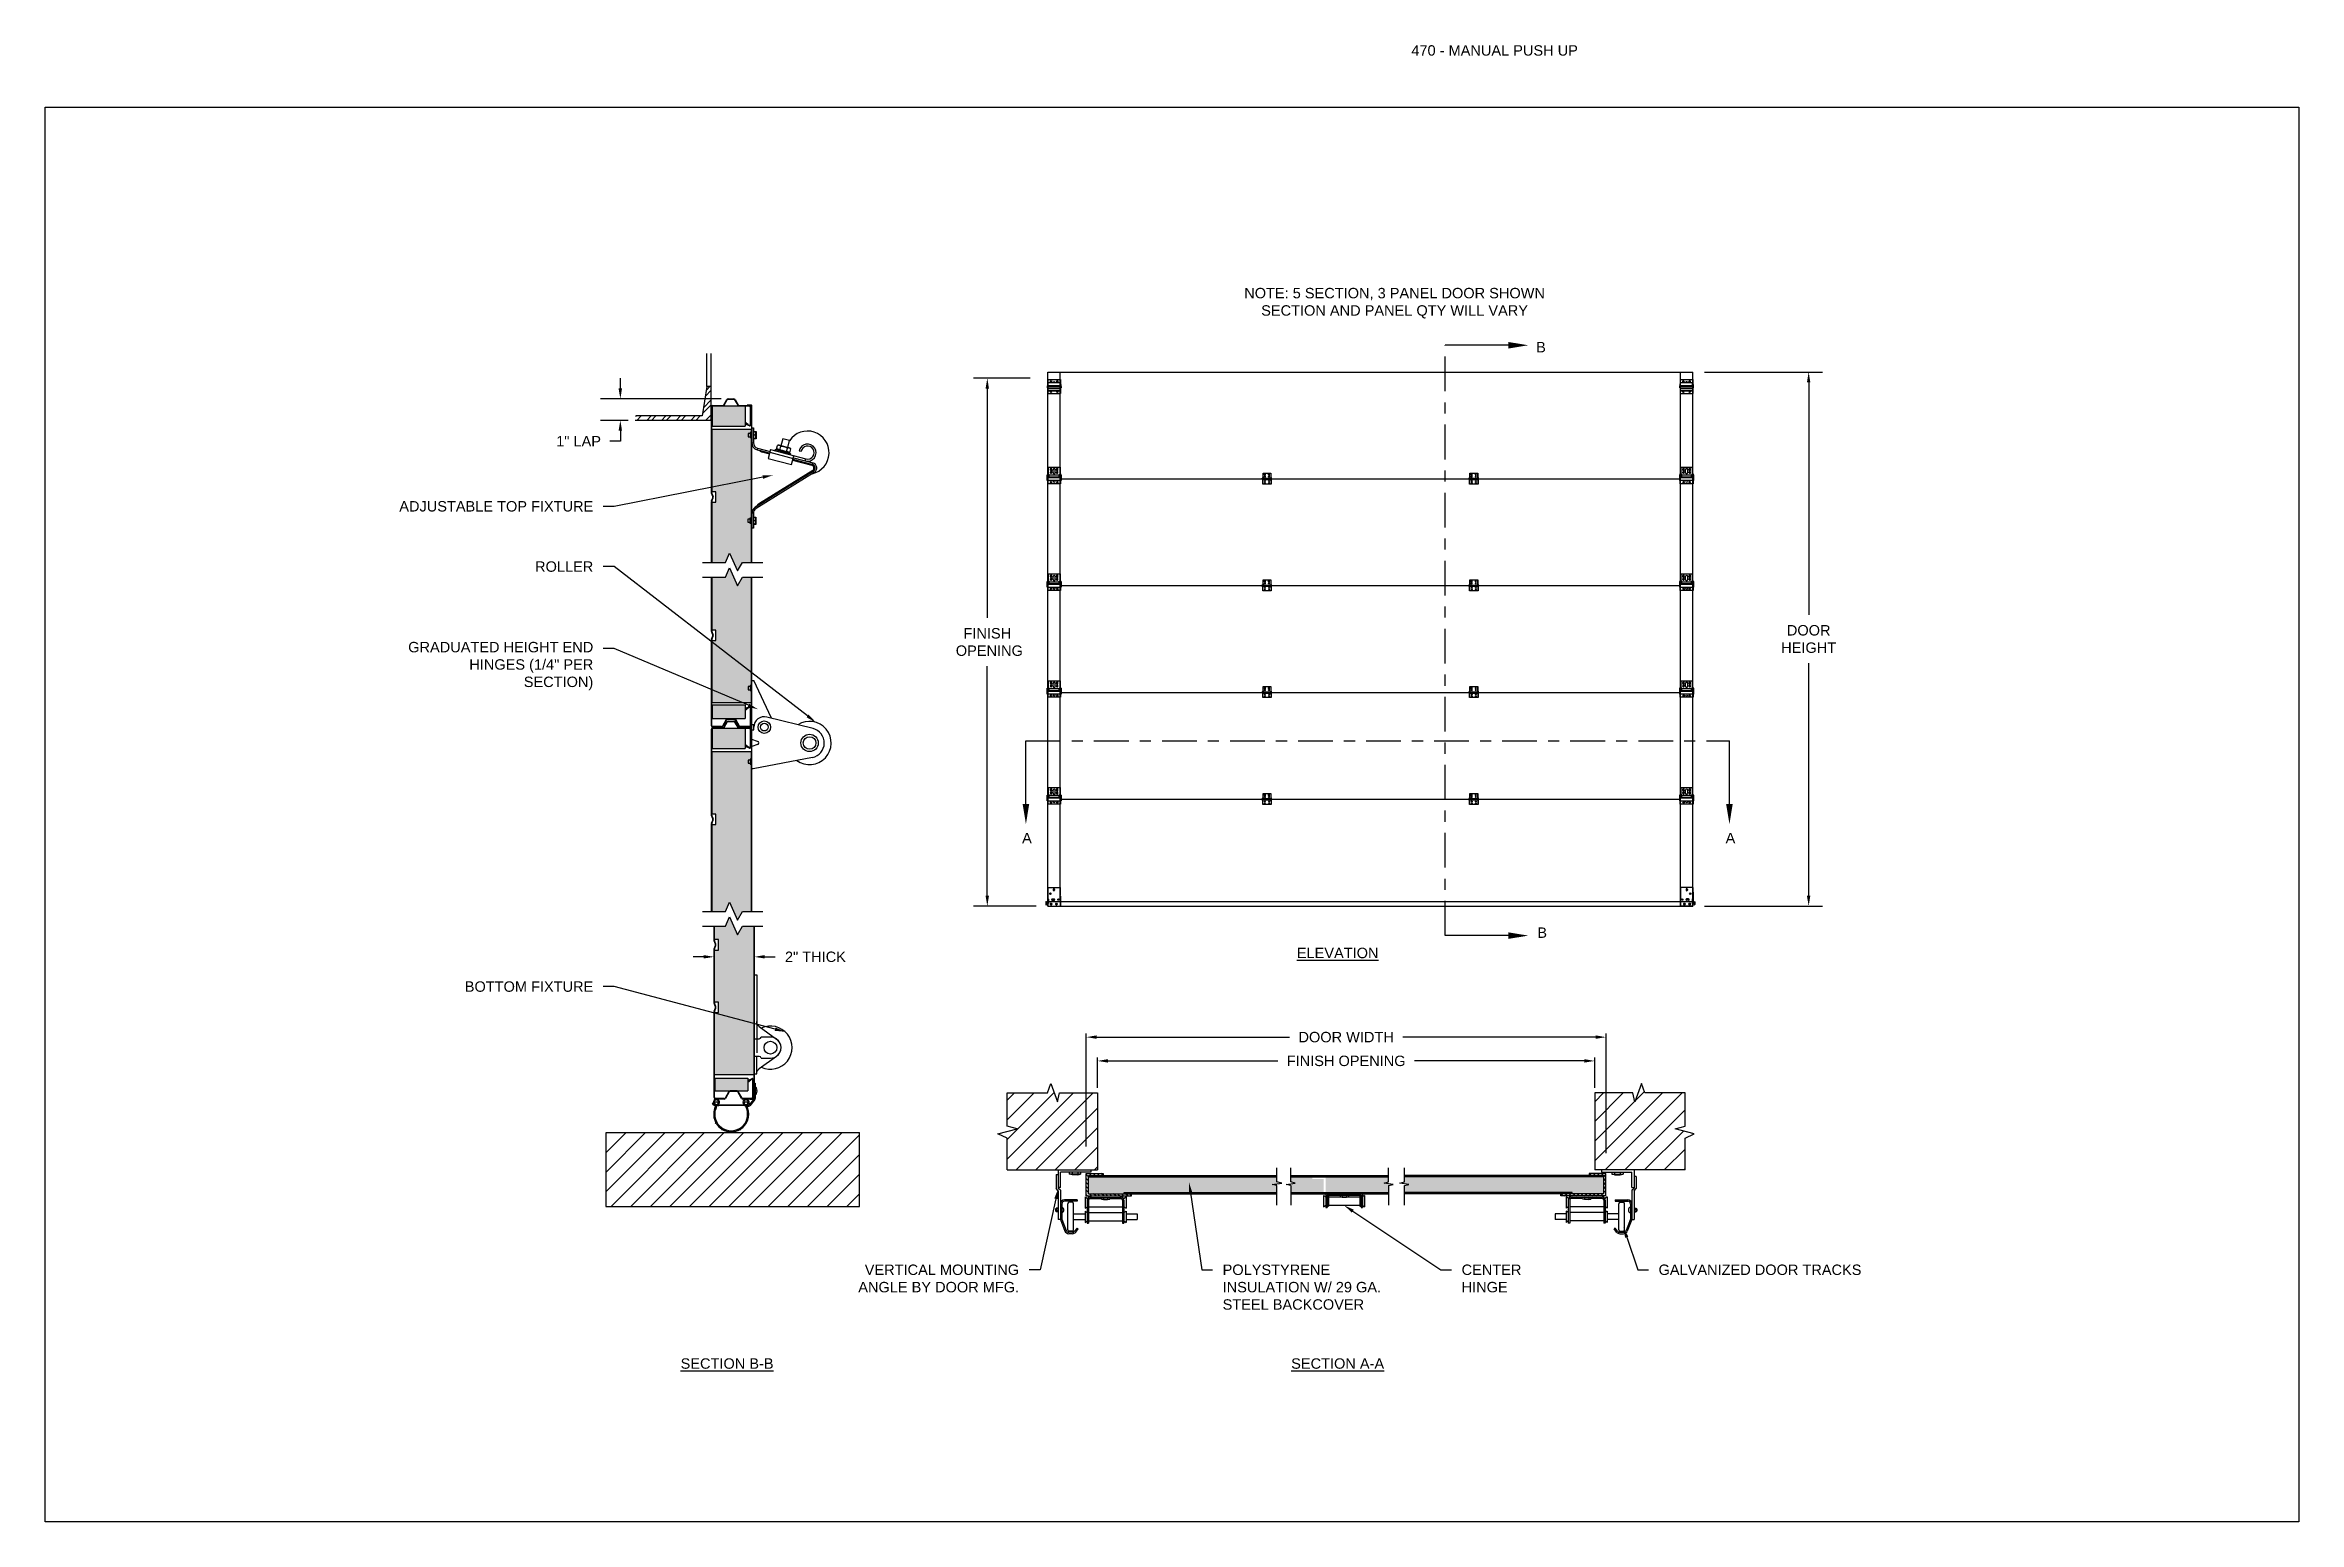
# Model space of a CAD drawing. Header units: inches. Extents: x 168.8 to 189.1, y 234.4 to 247.7.
import ezdxf
from ezdxf import colors
from ezdxf.entities.mleader import LeaderData, LeaderLine
from ezdxf.math import Vec2, Vec3

# ---------------------------------------------------------------- set-up
doc = ezdxf.new("R2010")
doc.units = ezdxf.units.IN
doc.header["$LTSCALE"] = 0.25
doc.header["$MEASUREMENT"] = 0
for name, pattern in [('C_DASHED_L', [0.375, 0.25, -0.125]), ('C_DASHED_M', [0.5, 0.375, -0.125]), ('C_SOLID_L', [0]), ('C_SOLID_M', [0]), ('CENTER', [2, 1.25, -0.25, 0.25, -0.25]), ('CENTERX2', [0.8, 0.5, -0.1, 0.1, -0.1])]:
    doc.linetypes.add(name, pattern=pattern)
for name, color, linetype in [('470', 7, 'Continuous'), ('ANNOTATIONS', 1, 'Continuous'), ('SECTION CUTS', 6, 'CENTER')]:
    doc.layers.add(name, color=color, linetype=linetype)
doc.styles.add('ARIAL', font='arial.ttf', dxfattribs={"height": 0.09375})
doc.styles.get("Standard").update_dxf_attribs({"font": 'romans.shx'})
doc.dimstyles.new('DIMSTYLE_5', dxfattribs={"dimtxt": 0.0625, "dimasz": 0.15, "dimexe": 0.18, "dimexo": 0.0625, "dimgap": 0.09, "dimtad": 0, "dimtih": 1, "dimtoh": 1, "dimdec": 5, "dimlfac": 8, "dimzin": 4, "dimdsep": 46, "dimtxsty": 'Standard', "dimcen": 0.09, "dimadec": 0, "dimazin": 0, "dimtp": 0.03125, "dimtm": 0.03125, "dimtfac": 1, "dimtdec": 5, "dimtofl": 0, "dimtmove": 0, "dimatfit": 3, "dimfxl": 1, "dimtolj": 1, "dimtzin": 4, "dimarcsym": 0})
doc.dimstyles.new('STANDARD$0', dxfattribs={"dimtxt": 0.09375, "dimasz": 0.09375, "dimexe": 0.03125, "dimexo": 0.046875, "dimgap": 0.09, "dimtad": 0, "dimtih": 1, "dimtoh": 1, "dimdec": 4, "dimzin": 0, "dimdsep": 46, "dimtxsty": 'ARIAL', "dimcen": 0.09, "dimadec": 0, "dimazin": 0, "dimtfac": 1, "dimtdec": 4, "dimtofl": 0, "dimtmove": 0, "dimatfit": 1, "dimfxl": 1, "dimtolj": 1, "dimtzin": 0, "dimarcsym": 0})

msp = doc.modelspace()

# ---------------------------------------------------------------- texts
at = {"layer": 'ANNOTATIONS', "insert": (181.06988, 247.74099), "char_height": 0.09375, "width": 6.6097632, "attachment_point": 1, "line_spacing_factor": 0.86134, "style": 'ARIAL'}
msp.add_mtext('470 - MANUAL PUSH UP', dxfattribs=at)
at = {"layer": 'ANNOTATIONS', "char_height": 0.09375, "attachment_point": 2, "style": 'ARIAL'}
for s, insert, width in [('NOTE: 5 SECTION, 3 PANEL DOOR SHOWN\\PSECTION AND PANEL QTY WILL VARY', (180.91882, 245.55636), 3.5306272), ('{\\LELEVATION}', (180.40651, 239.61593), 1.3823677), ('{\\LSECTION B-B}', (174.91074, 235.91971), 1.3823677), ('{\\LSECTION A-A}', (180.40651, 235.91971), 1.3823677)]:
    msp.add_mtext(s, dxfattribs=dict(at, insert=insert, width=width))
at = {"layer": 'SECTION CUTS', "style": 'ARIAL'}
for s, p in [('B', (182.19279, 244.97606)), ('A', (177.56598, 240.55643)), ('A', (183.89821, 240.55643)), ('B', (182.20347, 239.70506))]:
    msp.add_text(s, height=0.09375, dxfattribs=at).set_placement(p)

# ---------------------------------------------------------------- blocks, each defined once
blk = doc.blocks.new('*D1')
at = {"layer": 'ANNOTATIONS', "color": 0, "lineweight": -2, "transparency": 16777216}
for p, q in [((183.707, 244.799), (184.771, 244.799)), ((184.646, 244.705), (184.646, 242.612)), ((184.646, 240.085), (184.646, 242.178)), ((183.709, 239.991), (184.771, 239.991))]:
    blk.add_line(p, q, dxfattribs=at)
at = {"layer": 'ANNOTATIONS', "color": 0, "transparency": 16777216}
for points in [[(184.63, 244.705), (184.661, 244.705), (184.646, 244.799)], [(184.63, 240.085), (184.661, 240.085), (184.646, 239.991)]]:
    blk.add_solid(points, dxfattribs=at)
at = {"layer": 'defpoints', "color": 0, "transparency": 16777216}
for p in [(183.601, 244.799), (183.603, 239.991), (184.646, 239.991)]:
    blk.add_point(p, dxfattribs=at)
at = {"layer": 'ANNOTATIONS', "color": 0, "transparency": 16777216, "insert": (184.646, 242.395), "char_height": 0.0938, "attachment_point": 5, "style": 'ARIAL'}
blk.add_mtext('\\A1;DOOR\\PHEIGHT', dxfattribs=at)
blk = doc.blocks.new('*X2')
at = {"color": 0}
for p, q in [((100.19, -96.3), (100, -96.11)), ((100.19, -96.65), (100, -96.46)), ((100.19, -97.01), (100, -96.82)), ((100.19, -97.36), (100, -97.17)), ((100.19, -97.71), (100, -97.53)), ((100.43, -96.19), (100.24, -96)), ((100.78, -96.19), (100.6, -96)), ((101.14, -96.19), (100.95, -96)), ((101.49, -96.19), (101.3, -96)), ((100.12, -98), (100, -97.88)), ((100.47, -98), (100.29, -97.81)), ((100.83, -98), (100.64, -97.81)), ((101.18, -98), (100.99, -97.81)), ((101.54, -98), (101.35, -97.81)), ((101.89, -98), (101.7, -97.81)), ((102.24, -98), (102.06, -97.81)), ((102.6, -98), (102.41, -97.81)), ((102.95, -98), (102.76, -97.81)), ((103.3, -98), (103.12, -97.81)), ((103.66, -98), (103.47, -97.81)), ((104, -97.99), (103.82, -97.81))]:
    blk.add_line(p, q, dxfattribs=at)
blk = doc.blocks.new('*X3')
at = {"color": 0}
for p, q in [((5.055, 12.744), (5.124, 12.814)), ((5.071, 12.849), (5.124, 12.902)), ((5.08, 12.902), (5.111, 12.934)), ((4.445, 12.665), (4.449, 12.67)), ((4.454, 12.63), (4.494, 12.67)), ((4.543, 12.63), (4.582, 12.67)), ((4.587, 12.63), (4.626, 12.67)), ((4.675, 12.63), (4.715, 12.67)), ((4.719, 12.63), (4.759, 12.67)), ((4.808, 12.63), (4.847, 12.67)), ((4.852, 12.63), (4.891, 12.67)), ((4.94, 12.63), (4.98, 12.67)), ((4.985, 12.63), (5.024, 12.67)), ((5.046, 12.692), (5.124, 12.77)), ((5.073, 12.63), (5.124, 12.681)), ((5.117, 12.63), (5.124, 12.637))]:
    blk.add_line(p, q, dxfattribs=at)
blk = doc.blocks.new('*D4')
at = {"layer": 'ANNOTATIONS', "color": 0, "lineweight": -2, "transparency": 16777216}
for p, q in [((177.64, 244.744), (177.128, 244.744)), ((177.253, 244.65), (177.253, 242.585)), ((177.253, 240.085), (177.253, 242.15)), ((177.693, 239.991), (177.128, 239.991))]:
    blk.add_line(p, q, dxfattribs=at)
at = {"layer": 'ANNOTATIONS', "color": 0, "transparency": 16777216}
for points in [[(177.237, 244.65), (177.268, 244.65), (177.253, 244.744)], [(177.237, 240.085), (177.268, 240.085), (177.253, 239.991)]]:
    blk.add_solid(points, dxfattribs=at)
at = {"layer": 'defpoints', "color": 0, "transparency": 16777216}
for p in [(177.746, 244.744), (177.253, 239.991), (177.799, 239.991)]:
    blk.add_point(p, dxfattribs=at)
at = {"layer": 'ANNOTATIONS', "color": 0, "transparency": 16777216, "insert": (177.253, 242.368), "char_height": 0.0938, "attachment_point": 5, "style": 'ARIAL'}
blk.add_mtext('\\A1;FINISH\\P OPENING', dxfattribs=at)
blk = doc.blocks.new('*D5')
at = {"layer": 'ANNOTATIONS', "color": 0, "lineweight": -2, "transparency": 16777216}
for p, q in [((173.95, 244.651), (173.95, 244.745)), ((174.858, 244.557), (173.77, 244.557)), ((174.021, 244.364), (173.77, 244.364)), ((173.95, 244.27), (173.95, 244.176)), ((173.95, 244.176), (173.856, 244.176))]:
    blk.add_line(p, q, dxfattribs=at)
at = {"layer": 'ANNOTATIONS', "color": 0, "transparency": 16777216}
for points in [[(173.934, 244.651), (173.965, 244.651), (173.95, 244.557)], [(173.934, 244.27), (173.965, 244.27), (173.95, 244.364)]]:
    blk.add_solid(points, dxfattribs=at)
at = {"layer": 'defpoints', "color": 0, "transparency": 16777216}
for p in [(174.92, 244.557), (173.95, 244.364), (174.083, 244.364)]:
    blk.add_point(p, dxfattribs=at)
at = {"layer": 'ANNOTATIONS', "color": 0, "transparency": 16777216, "insert": (173.574, 244.176), "char_height": 0.0938, "attachment_point": 5, "style": 'ARIAL'}
blk.add_mtext('\\A1;1" LAP', dxfattribs=at)
blk = doc.blocks.new('*D6')
at = {"layer": 'ANNOTATIONS', "color": 0, "lineweight": -2, "transparency": 16777216}
for p, q in [((178.246, 238.355), (178.246, 238.629)), ((178.339, 238.597), (179.867, 238.597)), ((182.626, 238.597), (181.098, 238.597)), ((182.72, 238.355), (182.72, 238.629))]:
    blk.add_line(p, q, dxfattribs=at)
at = {"layer": 'ANNOTATIONS', "color": 0, "transparency": 16777216}
for points in [[(178.339, 238.613), (178.339, 238.582), (178.246, 238.597)], [(182.626, 238.613), (182.626, 238.582), (182.72, 238.597)]]:
    blk.add_solid(points, dxfattribs=at)
at = {"layer": 'defpoints', "color": 0, "transparency": 16777216}
for p in [(182.72, 238.597), (178.246, 238.308), (182.72, 238.308)]:
    blk.add_point(p, dxfattribs=at)
at = {"layer": 'ANNOTATIONS', "color": 0, "transparency": 16777216, "insert": (180.483, 238.597), "char_height": 0.09375, "attachment_point": 5, "style": 'ARIAL'}
blk.add_mtext('\\A1;FINISH OPENING', dxfattribs=at)
blk = doc.blocks.new('*D7')
at = {"layer": 'ANNOTATIONS', "color": 0, "lineweight": -2, "transparency": 16777216}
for p, q in [((178.144, 237.827), (178.144, 238.843)), ((178.238, 238.811), (179.974, 238.811)), ((182.728, 238.811), (180.992, 238.811)), ((182.822, 237.767), (182.822, 238.843))]:
    blk.add_line(p, q, dxfattribs=at)
at = {"layer": 'ANNOTATIONS', "color": 0, "transparency": 16777216}
for points in [[(178.238, 238.827), (178.238, 238.796), (178.144, 238.811)], [(182.728, 238.827), (182.728, 238.796), (182.822, 238.811)]]:
    blk.add_solid(points, dxfattribs=at)
at = {"layer": 'defpoints', "color": 0, "transparency": 16777216}
for p in [(178.144, 238.811), (178.144, 237.78), (182.822, 237.72)]:
    blk.add_point(p, dxfattribs=at)
at = {"layer": 'ANNOTATIONS', "color": 0, "transparency": 16777216, "insert": (180.483, 238.811), "char_height": 0.09375, "attachment_point": 5, "style": 'ARIAL'}
blk.add_mtext('\\A1;DOOR WIDTH', dxfattribs=at)
blk = doc.blocks.new('*D8')
at = {"layer": 'ANNOTATIONS', "color": 0, "lineweight": -2, "transparency": 16777216}
for p, q in [((174.699, 239.534), (174.605, 239.534)), ((174.793, 239.503), (174.793, 239.566)), ((175.157, 239.552), (175.157, 239.566)), ((175.25, 239.534), (175.344, 239.534))]:
    blk.add_line(p, q, dxfattribs=at)
at = {"layer": 'ANNOTATIONS', "color": 0, "transparency": 16777216}
for points in [[(174.699, 239.55), (174.699, 239.519), (174.793, 239.534)], [(175.25, 239.55), (175.25, 239.519), (175.157, 239.534)]]:
    blk.add_solid(points, dxfattribs=at)
at = {"layer": 'defpoints', "color": 0, "transparency": 16777216}
for p in [(174.793, 239.456), (175.157, 239.534), (175.157, 239.505)]:
    blk.add_point(p, dxfattribs=at)
at = {"layer": 'ANNOTATIONS', "color": 0, "transparency": 16777216, "insert": (175.706, 239.534), "char_height": 0.09375, "attachment_point": 5, "style": 'ARIAL'}
blk.add_mtext('\\A1;2" THICK', dxfattribs=at)

# ---------------------------------------------------------------- dimensions: what is measured, and where the dimension line sits
at = {"layer": 'ANNOTATIONS'}
dim = msp.add_linear_dim(base=(173.94959, 244.3639), p1=(174.92033, 244.55744), p2=(174.0834, 244.3639), angle=270, text='1" LAP', dimstyle='DIMSTYLE_5', override={"dimtxt": 0.08, "dimasz": 0.09375, "dimdec": 3, "dimlunit": 4, "dimtxsty": 'ARIAL'}, dxfattribs=at)
dim.commit()
dim.dimension.update_dxf_attribs({"geometry": '*D5', "text_midpoint": (173.57419, 244.1764), "dimtype": 160})
for base, p1, p2, text, picture, middle in [((177.25283, 239.99131), (177.74593, 244.74392), (177.79892, 239.99131), 'FINISH\\P OPENING', '*D4', (177.25283, 242.36761)), ((184.64565, 239.99131), (183.60117, 244.79864), (183.60255, 239.99131), 'DOOR\\PHEIGHT', '*D1', (184.64565, 242.39497))]:
    dim = msp.add_linear_dim(base=base, p1=p1, p2=p2, angle=90, text=text, dimstyle='STANDARD$0', override={"dimexe": 0.125, "dimexo": 0.10625, "dimcen": 0.153, "dimtmove": 1}, dxfattribs=at)
    dim.commit()
    dim.dimension.update_dxf_attribs({"geometry": picture, "text_midpoint": middle})
dim = msp.add_linear_dim(base=(175.15655, 239.53443), p1=(174.79299, 239.45625), p2=(175.15655, 239.50469), text='2" THICK', dimstyle='STANDARD$0', dxfattribs=at)
dim.commit()
dim.dimension.update_dxf_attribs({"geometry": '*D8', "text_midpoint": (175.70631, 239.53443), "dimtype": 160})
for base, p1, p2, text, picture, middle in [((178.14398, 238.81137), (182.82163, 237.72036), (178.14398, 237.77996), 'DOOR WIDTH', '*D7', (180.48281, 238.81137)), ((182.71992, 238.59743), (178.2457, 238.30843), (182.71992, 238.30843), 'FINISH OPENING', '*D6', (180.48281, 238.59743))]:
    dim = msp.add_linear_dim(base=base, p1=p1, p2=p2, text=text, dimstyle='STANDARD$0', dxfattribs=at)
    dim.commit()
    dim.dimension.update_dxf_attribs({"geometry": picture, "text_midpoint": middle})

# ---------------------------------------------------------------- hatches: boundary and pattern name
at = {"layer": '470', "linetype": 'Continuous'}
h = msp.add_hatch(dxfattribs=at)
h.set_pattern_fill('AR-SAND', color=256, scale=0.04, style=0)
h.set_pattern_definition([(37.5, (153.77541, 235.30998), (-0.00251973, 0.07707295), [0, -0.0608, 0, -0.068, 0, -0.065]), (7.5, (153.77541, 235.30998), (0.07079107, 0.11288584), [0, -0.0328, 0, -0.0548, 0, -0.021]), (327.5, (153.72621, 235.30998), (0.12456567, 0.00022636), [0, -0.02, 0, -0.072, 0, -0.094]), (317.5, (153.72621, 235.30998), (0.12024506, 0.035107), [0, -0.01, 0, -0.0472, 0, -0.054])])
h.paths.add_polyline_path([(175.15318, 239.80878), (175.04852, 239.80878), (175.00341, 239.73277), (174.93354, 239.89286), (174.89503, 239.80878), (174.79871, 239.80878), (174.79871, 239.68929), (174.83387, 239.68929), (174.83387, 239.59554), (174.79871, 239.59554), (174.79871, 239.12679), (174.83387, 239.12679), (174.83387, 239.03304), (174.79871, 239.03304), (174.79871, 238.47054), (175.15318, 238.47054)])
h.paths.add_polyline_path([(175.09782, 238.41693, -0.10303886), (175.09782, 238.41976), (175.09782, 238.44129), (174.79914, 238.44131), (174.79914, 238.32881), (175.09782, 238.32879)])
h.paths.add_polyline_path([(175.12974, 241.26912), (175.11848, 241.26912), (175.11848, 241.27735), (175.09906, 241.27735), (175.09906, 241.30549), (175.11848, 241.30549), (175.11848, 241.31357), (175.12974, 241.31357), (175.12974, 241.38106), (174.77527, 241.38106), (174.77527, 240.81856), (174.81042, 240.81856), (174.81042, 240.72481), (174.77527, 240.72481), (174.77527, 239.94109), (174.89503, 239.94109), (174.93354, 240.02517), (175.00341, 239.86508), (175.04852, 239.94109), (175.12974, 239.94109)])
h.paths.add_polyline_path([(175.07438, 241.59199), (174.77804, 241.59199, 0.08916358), (174.7757, 241.59004), (174.7757, 241.41031), (175.07438, 241.41031), (175.07438, 241.43109, -0.10291104), (175.07438, 241.43392)])
h.paths.add_polyline_path([(175.07438, 241.76582, -0.10291104), (175.07438, 241.76864), (175.07438, 241.80237), (174.7757, 241.80237), (174.7757, 241.67867), (175.07438, 241.67867)])
h.paths.add_polyline_path([(175.12974, 242.9514), (175.04852, 242.9514), (175.00341, 242.87539), (174.93354, 243.03548), (174.89503, 242.9514), (174.77527, 242.9514), (174.77527, 242.47568), (174.81042, 242.47568), (174.81042, 242.38193), (174.77527, 242.38193), (174.77527, 241.81943), (175.12974, 241.81943), (175.12974, 241.93109), (175.11848, 241.93109), (175.11848, 241.93932), (175.09906, 241.93932), (175.09906, 241.96746), (175.11848, 241.96746), (175.11848, 241.97554), (175.12974, 241.97554)])
h.paths.add_polyline_path([(175.12974, 243.43787), (175.1168, 243.43787), (175.1168, 243.44611), (175.09737, 243.44611), (175.09737, 243.47424), (175.1168, 243.47424), (175.1168, 243.48233), (175.12974, 243.48233), (175.12974, 244.2086), (175.11848, 244.2086), (175.11848, 244.21684), (175.09906, 244.21684), (175.09906, 244.24498), (175.11848, 244.24498), (175.11848, 244.25306), (175.12974, 244.25306), (175.12974, 244.28257), (174.77527, 244.28257), (174.77527, 243.72007), (174.81042, 243.72007), (174.81042, 243.62632), (174.77527, 243.62632), (174.77527, 243.08371), (174.89503, 243.08371), (174.93354, 243.16779), (175.00341, 243.0077), (175.04852, 243.08371), (175.12974, 243.08371)])
h.paths.add_polyline_path([(175.07438, 244.49351), (174.77804, 244.49351, 0.08916358), (174.7757, 244.49155), (174.7757, 244.31182), (175.07438, 244.31182), (175.07438, 244.33261, -0.10291104), (175.07438, 244.33543)])
at = {"layer": '470'}
h = msp.add_hatch(dxfattribs=at)
h.set_pattern_fill('ANSI31', color=256)
h.paths.add_polyline_path([(178.2457, 238.30843), (177.90143, 238.30843), (177.88383, 238.22831), (177.82538, 238.39344), (177.79355, 238.30843), (177.43392, 238.30843), (177.43195, 238.30646), (177.43195, 238.00933), (177.52142, 237.98621), (177.34899, 237.93945), (177.43195, 237.90144), (177.43195, 237.61547), (178.2457, 237.61547)])
h.paths.add_polyline_path([(183.53367, 237.90144), (183.61663, 237.93945), (183.44419, 237.98621), (183.53367, 238.00933), (183.53367, 238.30646), (183.5317, 238.30843), (183.17207, 238.30843), (183.14024, 238.39344), (183.08179, 238.22831), (183.06418, 238.30843), (182.71992, 238.30843), (182.71992, 237.61547), (183.53367, 237.61547)])
h = msp.add_hatch(dxfattribs=at)
h.set_pattern_fill('ANSI31', color=256, style=0)
h.set_pattern_definition([(45, (-0.78106, 0.76833), (-0.08838835, 0.08838835), [])])
h.paths.add_polyline_path([(176.1012, 237.95239), (173.81923, 237.95239), (173.81923, 237.28751), (176.1012, 237.28751)])
h = msp.add_hatch(dxfattribs=at)
h.set_pattern_fill('AR-SAND', color=256, scale=0.04, style=0)
h.set_pattern_definition([(37.5, (173.30422, 234.572326), (-0.00251973, 0.07707295), [0, -0.0608, 0, -0.068, 0, -0.065]), (7.5, (173.30422, 234.57233), (0.0707911, 0.1128858), [0, -0.0328, 0, -0.0548, 0, -0.021]), (327.5, (173.25502, 234.572326), (0.12456567, 0.00022636), [0, -0.02, 0, -0.072, 0, -0.094]), (317.5, (173.25502, 234.57233), (0.1202451, 0.035107), [0, -0.01, 0, -0.0472, 0, -0.054])])
h.paths.add_polyline_path([(179.85828, 237.47509), (179.8176, 237.4837), (179.90369, 237.49588), (179.85828, 237.50716), (179.85828, 237.55355), (178.16305, 237.55355), (178.16305, 237.40072), (178.48578, 237.40072), (178.48578, 237.41343), (179.85828, 237.41343)])
h.paths.add_polyline_path([(180.28027, 237.53448), (180.17855, 237.53448), (180.17855, 237.55355), (179.98488, 237.55355), (179.98488, 237.50716), (180.02482, 237.49588), (179.94419, 237.4837), (179.98488, 237.47509), (179.98488, 237.41343), (180.28027, 237.41343)])
h.paths.add_polyline_path([(180.29934, 237.55355), (180.29934, 237.41197), (180.28027, 237.3929), (180.28027, 237.38165), (180.62229, 237.38165), (180.64137, 237.40072), (180.86485, 237.40072), (180.86485, 237.47509), (180.90553, 237.4837), (180.8249, 237.49588), (180.86485, 237.50716), (180.86485, 237.55355)])
h.paths.add_polyline_path([(182.80256, 237.55355), (181.00697, 237.55355), (181.00697, 237.50716), (180.96703, 237.49588), (181.04765, 237.4837), (181.00697, 237.47509), (181.00697, 237.41343), (182.51694, 237.41343), (182.51694, 237.40072), (182.80256, 237.40072)])

# ---------------------------------------------------------------- linework, layer by layer
for p, q in [((174.72906, 244.66749), (174.72906, 244.96488)), ((174.76846, 244.3639), (174.76846, 244.96488)), ((174.72906, 244.66749), (174.68735, 244.40329)), ((174.76846, 244.66749), (174.72906, 244.66749)), ((177.79892, 244.79864), (183.60255, 244.79864)), ((177.79892, 239.99131), (177.79892, 244.79864)), ((177.90909, 240.03137), (177.90909, 244.79864)), ((183.49239, 240.03137), (183.49239, 244.79864)), ((183.60255, 239.99131), (183.60255, 244.79864)), ((174.76846, 244.3639), (174.0834, 244.3639)), ((174.68735, 244.40329), (174.08942, 244.40329)), ((175.1479, 244.2644), (175.1709, 244.2644)), ((175.1709, 244.2644), (175.1709, 244.19772)), ((175.09906, 244.24498), (175.09906, 244.21684)), ((175.11848, 244.24498), (175.09906, 244.24498)), ((175.09906, 244.21684), (175.11768, 244.21684)), ((175.11848, 244.25306), (175.11848, 244.2086)), ((175.12974, 244.25306), (175.11848, 244.25306)), ((175.11848, 244.2086), (175.12974, 244.2086)), ((175.16347, 244.23106), (175.14761, 244.23106)), ((175.1709, 244.19772), (175.1479, 244.19772)), ((177.90909, 243.83717), (179.72835, 243.83717)), ((179.81203, 243.83717), (181.58944, 243.83717)), ((181.67313, 243.83717), (183.49239, 243.83717)), ((175.09737, 243.47424), (175.09737, 243.44611)), ((175.1168, 243.47424), (175.09737, 243.47424)), ((175.09737, 243.44611), (175.11599, 243.44611)), ((175.1168, 243.48233), (175.1168, 243.43787)), ((175.12974, 243.48233), (175.1168, 243.48233)), ((175.16318, 243.46033), (175.14732, 243.46033)), ((175.14761, 243.49367), (175.17061, 243.49367)), ((175.17061, 243.49367), (175.17061, 243.42699)), ((175.1168, 243.43787), (175.12974, 243.43787)), ((175.17061, 243.42699), (175.14761, 243.42699)), ((174.68844, 243.08371), (174.89503, 243.08371)), ((174.89503, 243.08371), (174.93354, 243.16779)), ((174.93354, 243.16779), (175.00341, 243.0077)), ((175.00341, 243.0077), (175.04852, 243.08371)), ((175.04852, 243.08371), (175.2315, 243.08371)), ((174.68844, 242.9514), (174.89503, 242.9514)), ((174.89503, 242.9514), (174.93354, 243.03548)), ((174.93354, 243.03548), (175.00341, 242.87539)), ((175.00341, 242.87539), (175.04852, 242.9514)), ((175.04852, 242.9514), (175.2315, 242.9514)), ((177.90909, 242.87571), (179.72835, 242.87571)), ((179.81203, 242.87571), (181.58944, 242.87571)), ((181.67313, 242.87571), (183.49239, 242.87571)), ((175.09906, 241.96746), (175.09906, 241.93932)), ((175.11848, 241.96746), (175.09906, 241.96746)), ((175.09906, 241.93932), (175.11768, 241.93932)), ((175.11848, 241.97554), (175.11848, 241.93109)), ((175.12974, 241.97554), (175.11848, 241.97554)), ((175.11848, 241.93109), (175.12974, 241.93109)), ((177.90909, 241.91424), (179.72835, 241.91424)), ((179.81203, 241.91424), (181.58944, 241.91424)), ((181.67313, 241.91424), (183.49239, 241.91424)), ((175.09906, 241.30549), (175.09906, 241.27735)), ((175.11848, 241.30549), (175.09906, 241.30549)), ((175.09906, 241.27735), (175.11768, 241.27735)), ((175.11848, 241.31357), (175.11848, 241.26912)), ((175.12974, 241.31357), (175.11848, 241.31357)), ((175.11848, 241.26912), (175.12974, 241.26912)), ((177.90909, 240.95278), (179.72835, 240.95278)), ((179.81203, 240.95278), (181.58944, 240.95278)), ((181.67313, 240.95278), (183.49239, 240.95278)), ((174.89503, 239.94109), (174.93354, 240.02517)), ((174.93354, 240.02517), (175.00341, 239.86508)), ((177.79892, 240.03137), (183.60255, 240.03137)), ((174.68844, 239.94109), (174.89503, 239.94109)), ((174.68844, 239.80878), (174.89503, 239.80878)), ((174.89503, 239.80878), (174.93354, 239.89286)), ((174.93354, 239.89286), (175.00341, 239.73277)), ((175.00341, 239.86508), (175.04852, 239.94109)), ((175.00341, 239.73277), (175.04852, 239.80878)), ((175.04852, 239.94109), (175.2315, 239.94109)), ((175.04852, 239.80878), (175.2315, 239.80878)), ((177.79892, 239.99131), (183.60255, 239.99131)), ((177.79355, 238.30843), (177.82538, 238.39344)), ((177.82538, 238.39344), (177.88383, 238.22831)), ((183.14024, 238.39344), (183.08179, 238.22831)), ((183.17207, 238.30843), (183.14024, 238.39344)), ((177.43195, 238.30843), (177.79355, 238.30843)), ((177.43195, 238.00933), (177.43195, 238.30843)), ((177.43195, 238.30646), (177.43392, 238.30843)), ((177.88383, 238.22831), (177.90143, 238.30843)), ((177.90143, 238.30843), (178.2457, 238.30843)), ((178.2457, 238.30843), (178.2457, 237.61547)), ((182.71992, 238.30843), (182.71992, 237.61547)), ((183.06418, 238.30843), (182.71992, 238.30843)), ((183.08179, 238.22831), (183.06418, 238.30843)), ((183.53367, 238.30843), (183.17207, 238.30843)), ((183.53367, 238.30646), (183.5317, 238.30843)), ((183.53367, 238.00933), (183.53367, 238.30843)), ((177.34899, 237.93945), (177.52142, 237.98621)), ((177.52142, 237.98621), (177.43195, 238.00933)), ((183.44419, 237.98621), (183.53367, 238.00933)), ((183.61663, 237.93945), (183.44419, 237.98621)), ((173.81923, 237.95239), (173.81923, 237.28751)), ((173.82404, 237.95239), (176.1012, 237.95239)), ((176.1012, 237.28751), (176.1012, 237.95239)), ((177.43195, 237.90144), (177.34899, 237.93945)), ((177.43195, 237.61547), (177.43195, 237.90144)), ((183.53367, 237.90144), (183.61663, 237.93945)), ((183.53367, 237.61547), (183.53367, 237.90144)), ((177.43195, 237.61547), (178.2457, 237.61547)), ((177.87244, 237.57579), (177.87244, 237.44744)), ((177.87244, 237.57579), (177.89151, 237.57579)), ((177.89151, 237.61547), (177.89151, 237.45194)), ((178.18395, 237.5964), (177.91058, 237.5964)), ((177.91058, 237.45653), (177.91058, 237.5964)), ((177.99005, 237.5964), (177.99005, 237.57733)), ((178.09177, 237.57733), (177.99005, 237.57733)), ((178.01548, 237.57097), (177.99005, 237.57733)), ((178.01548, 237.5964), (178.01548, 237.57733)), ((178.06634, 237.57097), (178.01548, 237.57097)), ((178.06634, 237.5964), (178.06634, 237.57733)), ((178.06634, 237.57097), (178.09177, 237.57733)), ((178.09177, 237.5964), (178.09177, 237.57733)), ((178.14398, 237.58508), (178.29656, 237.58508)), ((178.14398, 237.38165), (178.14398, 237.58508)), ((178.16305, 237.56601), (179.85828, 237.56601)), ((178.16305, 237.40072), (178.16305, 237.56601)), ((178.18395, 237.61547), (178.18395, 237.5964)), ((178.29656, 237.58508), (178.29656, 237.56601)), ((179.85828, 237.50716), (179.85828, 237.63515)), ((179.98488, 237.50716), (179.98488, 237.63515)), ((179.98488, 237.56601), (180.86485, 237.56601)), ((180.86485, 237.50716), (180.86485, 237.63515)), ((181.00697, 237.50716), (181.00697, 237.63515)), ((182.80256, 237.56601), (181.00697, 237.56601)), ((182.82163, 237.58508), (182.66906, 237.58508)), ((182.66906, 237.58508), (182.66906, 237.56601)), ((183.53367, 237.61547), (182.71992, 237.61547)), ((182.78166, 237.61547), (182.78166, 237.5964)), ((182.78166, 237.5964), (183.05503, 237.5964)), ((182.80256, 237.40072), (182.80256, 237.56601)), ((182.82163, 237.38165), (182.82163, 237.58508)), ((182.87384, 237.5964), (182.87384, 237.57733)), ((182.87384, 237.57733), (182.97556, 237.57733)), ((182.89927, 237.57097), (182.87384, 237.57733)), ((182.89927, 237.5964), (182.89927, 237.57733)), ((182.89927, 237.57097), (182.95013, 237.57097)), ((182.95013, 237.5964), (182.95013, 237.57733)), ((182.95013, 237.57097), (182.97556, 237.57733)), ((182.97556, 237.5964), (182.97556, 237.57733)), ((183.05503, 237.45653), (183.05503, 237.5964)), ((183.0741, 237.61547), (183.0741, 237.45158)), ((177.89151, 237.42837), (177.87244, 237.44744)), ((177.91058, 237.45653), (177.89151, 237.45653)), ((177.91058, 237.43286), (177.89151, 237.45194)), ((177.89151, 237.42837), (177.89151, 237.16876)), ((177.91058, 237.43286), (177.91058, 237.16876)), ((178.13292, 237.37231), (178.13292, 237.27059)), ((178.13292, 237.37231), (178.15475, 237.35775)), ((178.14398, 237.38165), (178.55086, 237.38165)), ((178.16305, 237.55355), (179.85828, 237.55355)), ((178.16305, 237.40072), (179.85828, 237.40072)), ((178.17044, 237.35959), (178.28037, 237.35959)), ((178.19014, 237.36893), (178.44478, 237.36893)), ((178.28037, 237.36893), (178.28037, 237.3531)), ((178.29891, 237.36893), (178.29891, 237.3531)), ((178.33601, 237.36893), (178.33601, 237.3531)), ((178.35455, 237.36893), (178.35455, 237.3531)), ((178.35455, 237.35959), (178.46447, 237.35959)), ((178.48016, 237.35775), (178.502, 237.37231)), ((178.48578, 237.40072), (178.48578, 237.41343)), ((178.48578, 237.41343), (179.85828, 237.41343)), ((178.502, 237.37231), (178.502, 237.27059)), ((178.55086, 237.38165), (178.55086, 237.40072)), ((179.8176, 237.4837), (179.90369, 237.49588)), ((179.85828, 237.47509), (179.8176, 237.4837)), ((179.90369, 237.49588), (179.85828, 237.50716)), ((179.85828, 237.299), (179.85828, 237.47509)), ((179.94419, 237.4837), (180.02482, 237.49588)), ((179.98488, 237.47509), (179.94419, 237.4837)), ((179.98488, 237.55355), (180.86485, 237.55355)), ((180.02482, 237.49588), (179.98488, 237.50716)), ((179.98488, 237.47509), (179.98488, 237.299)), ((179.98488, 237.41343), (180.86485, 237.41343)), ((179.98488, 237.40072), (180.86485, 237.40072)), ((180.27992, 237.38609), (180.27992, 237.28437)), ((180.27992, 237.38609), (180.29899, 237.37337)), ((180.29899, 237.40072), (180.29899, 237.27801)), ((180.31171, 237.388), (180.31171, 237.27801)), ((180.31171, 237.388), (180.61721, 237.388)), ((180.31171, 237.37973), (180.32442, 237.37973)), ((180.32442, 237.37973), (180.32442, 237.29073)), ((180.32442, 237.37337), (180.43207, 237.37337)), ((180.42918, 237.388), (180.42918, 237.37409)), ((180.42918, 237.37409), (180.50337, 237.37409)), ((180.44773, 237.36946), (180.42918, 237.37409)), ((180.44773, 237.388), (180.44773, 237.37409)), ((180.44773, 237.36946), (180.48482, 237.36946)), ((180.48482, 237.388), (180.48482, 237.37409)), ((180.48482, 237.36946), (180.50337, 237.37409)), ((180.50048, 237.37337), (180.6045, 237.37337)), ((180.50337, 237.388), (180.50337, 237.37409)), ((180.6045, 237.37973), (180.6045, 237.29073)), ((180.6045, 237.37973), (180.61721, 237.37973)), ((180.61721, 237.388), (180.61721, 237.27801)), ((180.62993, 237.40072), (180.62993, 237.27801)), ((180.649, 237.38609), (180.62993, 237.37337)), ((180.649, 237.38609), (180.649, 237.28437)), ((180.8249, 237.49588), (180.86485, 237.50716)), ((180.90553, 237.4837), (180.8249, 237.49588)), ((180.86485, 237.47509), (180.90553, 237.4837)), ((180.86485, 237.47509), (180.86485, 237.299)), ((180.96703, 237.49588), (181.00697, 237.50716)), ((181.04765, 237.4837), (180.96703, 237.49588)), ((182.80256, 237.55355), (181.00697, 237.55355)), ((181.00697, 237.47509), (181.04765, 237.4837)), ((181.00697, 237.299), (181.00697, 237.47509)), ((182.51694, 237.41343), (181.00697, 237.41343)), ((182.80256, 237.40072), (181.00697, 237.40072)), ((182.41476, 237.38165), (182.41476, 237.40072)), ((182.82163, 237.38165), (182.41476, 237.38165)), ((182.46362, 237.37231), (182.46362, 237.27059)), ((182.48545, 237.35775), (182.46362, 237.37231)), ((182.61106, 237.35959), (182.50114, 237.35959)), ((182.51694, 237.40072), (182.51694, 237.41343)), ((182.77548, 237.36893), (182.52083, 237.36893)), ((182.62961, 237.36893), (182.62961, 237.3531)), ((182.6667, 237.36893), (182.6667, 237.3531)), ((182.68525, 237.36893), (182.68525, 237.3531)), ((182.79517, 237.35959), (182.68525, 237.35959)), ((182.83269, 237.37231), (182.81362, 237.35959)), ((182.83269, 237.37231), (182.83269, 237.27059)), ((183.05503, 237.45653), (183.0741, 237.45653)), ((183.05503, 237.43251), (183.0741, 237.45158)), ((183.05503, 237.43251), (183.05503, 237.16876)), ((183.09317, 237.55668), (183.0741, 237.55668)), ((183.0741, 237.42801), (183.09317, 237.44709)), ((183.0741, 237.42801), (183.0741, 237.16876)), ((183.09317, 237.55668), (183.09317, 237.44709)), ((173.81923, 237.28751), (176.1012, 237.28751)), ((177.86608, 237.26458), (177.86608, 237.24551)), ((177.87244, 237.26458), (177.86608, 237.26458)), ((177.87244, 237.24551), (177.86608, 237.24551)), ((177.87244, 237.27094), (177.87244, 237.23915)), ((177.89151, 237.27094), (177.87244, 237.27094)), ((177.89151, 237.2614), (177.87244, 237.2614)), ((177.89151, 237.24869), (177.87244, 237.24869)), ((177.89151, 237.23915), (177.87244, 237.23915)), ((177.91058, 237.16876), (177.89151, 237.16876)), ((177.91058, 237.16876), (177.95185, 237.06559)), ((177.9233, 237.30862), (177.9233, 237.17121)), ((177.9233, 237.17121), (177.96366, 237.07031)), ((178.06069, 237.34677), (177.94873, 237.34677)), ((178.06069, 237.33405), (177.94873, 237.33405)), ((177.97767, 237.07658), (177.97767, 237.3118)), ((178.01582, 237.32452), (177.99039, 237.32452)), ((178.02853, 237.07658), (178.02853, 237.3118)), ((178.02853, 237.21962), (178.13292, 237.21962)), ((178.02853, 237.16876), (178.13292, 237.16876)), ((178.06069, 237.34677), (178.06069, 237.33405)), ((178.13292, 237.27059), (178.15199, 237.2833)), ((178.13292, 237.24505), (178.13292, 237.14333)), ((178.13292, 237.24505), (178.15199, 237.23233)), ((178.13292, 237.14333), (178.15199, 237.15604)), ((178.15199, 237.3435), (178.15199, 237.13697)), ((178.16471, 237.3435), (178.16471, 237.13697)), ((178.16471, 237.2833), (178.47021, 237.2833)), ((178.16471, 237.23233), (178.47021, 237.23233)), ((178.16471, 237.15604), (178.47021, 237.15604)), ((178.28037, 237.3531), (178.35455, 237.3531)), ((178.29891, 237.34847), (178.28037, 237.3531)), ((178.29891, 237.34847), (178.33601, 237.34847)), ((178.33601, 237.34847), (178.35455, 237.3531)), ((178.47021, 237.3435), (178.47021, 237.13697)), ((178.48293, 237.3435), (178.48293, 237.13697)), ((178.48293, 237.2833), (178.502, 237.27059)), ((178.48293, 237.23233), (178.502, 237.24505)), ((178.48293, 237.15604), (178.502, 237.14333)), ((178.502, 237.24505), (178.502, 237.14333)), ((178.502, 237.21962), (178.6022, 237.21962)), ((178.502, 237.16876), (178.6022, 237.16876)), ((178.6022, 237.21962), (178.6022, 237.16876)), ((180.27992, 237.28437), (180.29899, 237.29708)), ((180.29899, 237.27801), (180.31171, 237.27801)), ((180.31171, 237.29073), (180.32442, 237.29073)), ((180.32442, 237.29708), (180.6045, 237.29708)), ((180.6045, 237.29073), (180.61721, 237.29073)), ((180.61721, 237.27801), (180.62993, 237.27801)), ((180.62993, 237.29708), (180.649, 237.28437)), ((182.46362, 237.21962), (182.36342, 237.21962)), ((182.36342, 237.21962), (182.36342, 237.16876)), ((182.46362, 237.16876), (182.36342, 237.16876)), ((182.48269, 237.2833), (182.46362, 237.27059)), ((182.48269, 237.23233), (182.46362, 237.24505)), ((182.46362, 237.24505), (182.46362, 237.14333)), ((182.48269, 237.15604), (182.46362, 237.14333)), ((182.48269, 237.3435), (182.48269, 237.13697)), ((182.4954, 237.3435), (182.4954, 237.13697)), ((182.80091, 237.2833), (182.4954, 237.2833)), ((182.80091, 237.23233), (182.4954, 237.23233)), ((182.80091, 237.15604), (182.4954, 237.15604)), ((182.62961, 237.34847), (182.61106, 237.3531)), ((182.68525, 237.3531), (182.61106, 237.3531)), ((182.6667, 237.34847), (182.62961, 237.34847)), ((182.6667, 237.34847), (182.68525, 237.3531)), ((182.80091, 237.3435), (182.80091, 237.13697)), ((182.81362, 237.3435), (182.81362, 237.13697)), ((182.83269, 237.27059), (182.81362, 237.2833)), ((182.83269, 237.24505), (182.81362, 237.23233)), ((182.83269, 237.14333), (182.81362, 237.15604)), ((182.83269, 237.24505), (182.83269, 237.14333)), ((182.93708, 237.21962), (182.83269, 237.21962)), ((182.93708, 237.16876), (182.83269, 237.16876)), ((182.90493, 237.34677), (183.01689, 237.34677)), ((182.90493, 237.34677), (182.90493, 237.33405)), ((182.90493, 237.33405), (183.01689, 237.33405)), ((182.93708, 237.07658), (182.93708, 237.3118)), ((182.9498, 237.32452), (182.97523, 237.32452)), ((182.98794, 237.07658), (182.98794, 237.3118)), ((183.04232, 237.17121), (183.00196, 237.07031)), ((183.05503, 237.16876), (183.01376, 237.06559)), ((183.04232, 237.30862), (183.04232, 237.17121)), ((183.05503, 237.16876), (183.0741, 237.16876)), ((183.0741, 237.27094), (183.09317, 237.27094)), ((183.0741, 237.2614), (183.09317, 237.2614)), ((183.0741, 237.24869), (183.09317, 237.24869)), ((183.0741, 237.23915), (183.09317, 237.23915)), ((183.09317, 237.27094), (183.09317, 237.23915)), ((183.09317, 237.26458), (183.09953, 237.26458)), ((183.09317, 237.24551), (183.09953, 237.24551)), ((183.09953, 237.26458), (183.09953, 237.24551)), ((178.01894, 237.05433), (177.98727, 237.05433)), ((178.01894, 237.04161), (177.98727, 237.04161)), ((178.01582, 237.06386), (177.99039, 237.06386)), ((178.0391, 237.06426), (178.06069, 237.09235)), ((178.04918, 237.05651), (178.07077, 237.08461)), ((178.06069, 237.09235), (178.07077, 237.08461)), ((178.15199, 237.13697), (178.16471, 237.13697)), ((178.47021, 237.13697), (178.48293, 237.13697)), ((182.4954, 237.13697), (182.48269, 237.13697)), ((182.81362, 237.13697), (182.80091, 237.13697)), ((182.90493, 237.09235), (182.89485, 237.08461)), ((182.91643, 237.05651), (182.89485, 237.08461)), ((182.92651, 237.06426), (182.90493, 237.09235)), ((182.94668, 237.05433), (182.97835, 237.05433)), ((182.94668, 237.04161), (182.97835, 237.04161)), ((182.9498, 237.06386), (182.97523, 237.06386))]:
    msp.add_line(p, q, dxfattribs=at)
at = {"layer": '470', "linetype": 'Continuous'}
for p, q in [((177.7938, 244.66732), (177.7938, 244.65901)), ((177.79447, 244.6873), (177.794, 244.67426)), ((177.79447, 244.6873), (177.79447, 244.67117)), ((177.79447, 244.67117), (177.79775, 244.67111)), ((177.79571, 244.67497), (177.79845, 244.67323)), ((177.79892, 244.67377), (177.79845, 244.67323)), ((177.79892, 244.73237), (177.91142, 244.73237)), ((177.79892, 244.73237), (177.79892, 244.69381)), ((177.79892, 244.70424), (177.84943, 244.70424)), ((177.79892, 244.69838), (177.80197, 244.69838)), ((177.79892, 244.66972), (177.79892, 244.60674)), ((177.79892, 244.66972), (177.91142, 244.66972)), ((177.90838, 244.70311), (177.80197, 244.70311)), ((177.80197, 244.67452), (177.80197, 244.70311)), ((177.90838, 244.67452), (177.80197, 244.67452)), ((177.84896, 244.67404), (177.84896, 244.67452)), ((177.84943, 244.70311), (177.84943, 244.70903)), ((177.84967, 244.70947), (177.85057, 244.7103)), ((177.86068, 244.70947), (177.85978, 244.7103)), ((177.86092, 244.70311), (177.86092, 244.70903)), ((177.86092, 244.70424), (177.91142, 244.70424)), ((177.86139, 244.67452), (177.86139, 244.67404)), ((177.90838, 244.67452), (177.90838, 244.70311)), ((177.90838, 244.69838), (177.91142, 244.69838)), ((177.91142, 244.73237), (177.91142, 244.69381)), ((177.91184, 244.67331), (177.91142, 244.67377)), ((177.91142, 244.66972), (177.91142, 244.60674)), ((177.91454, 244.67511), (177.91184, 244.67331)), ((177.91588, 244.67117), (177.9126, 244.67111)), ((177.91635, 244.67426), (177.91588, 244.6873)), ((177.91588, 244.6873), (177.91588, 244.67117)), ((177.91655, 244.66732), (177.91655, 244.65901)), ((183.48493, 244.66732), (183.48493, 244.65901)), ((183.4856, 244.6873), (183.48513, 244.67426)), ((183.4856, 244.6873), (183.4856, 244.67117)), ((183.4856, 244.67117), (183.48888, 244.67111)), ((183.48684, 244.67497), (183.48958, 244.67323)), ((183.49005, 244.67377), (183.48958, 244.67323)), ((183.49005, 244.73237), (183.60255, 244.73237)), ((183.49005, 244.73237), (183.49005, 244.69381)), ((183.49005, 244.70424), (183.54056, 244.70424)), ((183.49005, 244.69838), (183.4931, 244.69838)), ((183.49005, 244.66972), (183.49005, 244.60674)), ((183.49005, 244.66972), (183.60255, 244.66972)), ((183.59951, 244.70311), (183.4931, 244.70311)), ((183.4931, 244.67452), (183.4931, 244.70311)), ((183.59951, 244.67452), (183.4931, 244.67452)), ((183.54009, 244.67404), (183.54009, 244.67452)), ((183.54056, 244.70311), (183.54056, 244.70903)), ((183.5408, 244.70947), (183.5417, 244.7103)), ((183.55181, 244.70947), (183.55091, 244.7103)), ((183.55205, 244.70311), (183.55205, 244.70903)), ((183.55205, 244.70424), (183.60255, 244.70424)), ((183.55252, 244.67452), (183.55252, 244.67404)), ((183.59951, 244.67452), (183.59951, 244.70311)), ((183.59951, 244.69838), (183.60255, 244.69838)), ((183.60255, 244.73237), (183.60255, 244.69381)), ((183.60297, 244.67331), (183.60255, 244.67377)), ((183.60255, 244.66972), (183.60255, 244.60674)), ((183.60567, 244.67511), (183.60297, 244.67331)), ((183.60701, 244.67117), (183.60373, 244.67111)), ((183.60748, 244.67426), (183.60701, 244.6873)), ((183.60701, 244.6873), (183.60701, 244.67117)), ((183.60768, 244.66732), (183.60768, 244.65901)), ((177.79383, 244.65812), (177.79711, 244.65801)), ((177.79892, 244.65421), (177.91142, 244.65421)), ((177.79892, 244.63618), (177.91142, 244.63618)), ((177.79892, 244.63018), (177.91142, 244.63018)), ((177.79892, 244.60674), (177.91142, 244.60674)), ((177.91324, 244.65801), (177.91652, 244.65812)), ((183.48496, 244.65812), (183.48824, 244.65801)), ((183.49005, 244.65421), (183.60255, 244.65421)), ((183.49005, 244.63618), (183.60255, 244.63618)), ((183.49005, 244.63018), (183.60255, 244.63018)), ((183.49005, 244.60674), (183.60255, 244.60674)), ((183.60437, 244.65801), (183.60765, 244.65812)), ((175.13311, 244.29716), (175.14761, 244.29716)), ((175.13311, 244.29716), (175.13311, 244.16216)), ((175.14761, 244.29716), (175.14761, 244.16216)), ((175.13311, 244.16216), (175.14761, 244.16216)), ((175.18464, 244.11387), (175.18087, 244.09987)), ((175.18087, 244.09987), (175.2938, 244.06952)), ((175.18464, 244.11387), (175.29756, 244.08352)), ((175.29328, 244.0676), (175.20205, 244.09211)), ((175.22898, 244.07659), (175.23157, 244.08624)), ((175.29121, 244.05986), (175.22898, 244.07659)), ((175.30243, 244.10163), (175.28089, 244.02148)), ((175.29562, 244.07628), (175.50567, 244.01984)), ((175.30243, 244.10163), (175.61931, 244.01648)), ((175.34576, 244.10034), (175.35357, 244.10243)), ((175.34576, 244.10034), (175.48158, 244.06384)), ((175.35358, 244.10243), (175.35357, 244.10243)), ((175.3547, 244.10346), (175.36421, 244.13887)), ((175.3742, 244.14137), (175.36421, 244.13887)), ((175.37427, 244.14161), (175.3742, 244.14137)), ((175.3742, 244.14137), (175.47753, 244.1136)), ((175.4776, 244.11384), (175.37427, 244.14161)), ((175.38488, 244.09535), (175.39439, 244.13076)), ((175.41249, 244.19813), (175.39575, 244.13583)), ((175.47285, 244.18191), (175.41249, 244.19813)), ((175.44523, 244.07913), (175.45475, 244.11455)), ((175.45611, 244.11962), (175.47285, 244.18191)), ((175.47541, 244.07102), (175.48493, 244.10644)), ((175.47586, 244.06958), (175.48158, 244.06384)), ((175.47753, 244.1136), (175.4776, 244.11384)), ((175.48493, 244.10644), (175.47753, 244.1136)), ((175.5767, 244.08346), (175.55824, 244.08673)), ((175.68774, 243.90699), (175.16361, 243.58192)), ((175.69538, 243.89467), (175.17126, 243.5696)), ((175.18166, 243.59546), (175.68669, 243.90868)), ((175.20296, 243.61809), (175.68247, 243.91549)), ((175.28089, 244.02148), (175.49094, 243.96503)), ((175.49094, 243.96503), (175.51248, 244.04519)), ((175.67645, 243.95634), (175.50125, 244.00342)), ((175.67853, 243.96407), (175.50333, 244.01115)), ((175.50385, 244.01308), (175.67905, 243.966)), ((175.50761, 244.02708), (175.68281, 243.98)), ((175.61444, 243.99837), (175.61931, 244.01648)), ((175.67645, 243.95634), (175.68281, 243.98)), ((175.69538, 243.89467), (175.68247, 243.91549)), ((175.14761, 243.52711), (175.13311, 243.52711)), ((175.13311, 243.52711), (175.13311, 243.39211)), ((175.14761, 243.52711), (175.14761, 243.39211)), ((175.16361, 243.58192), (175.17126, 243.5696)), ((175.20296, 243.61809), (175.20823, 243.6096)), ((175.14761, 243.39211), (175.13311, 243.39211)), ((175.15655, 239.37186), (175.17758, 239.37186)), ((175.15655, 238.48186), (175.15655, 239.37186)), ((175.17758, 239.37186), (175.17758, 238.79623)), ((175.15623, 238.79623), (175.20033, 238.79623)), ((175.15623, 238.63748), (175.15623, 238.79623)), ((175.20033, 238.90618), (175.35642, 238.794)), ((175.30098, 238.81183), (175.21595, 238.81183)), ((175.20033, 238.63748), (175.15623, 238.63748)), ((175.17758, 238.48186), (175.17758, 238.63748)), ((175.20033, 238.52754), (175.35642, 238.63971)), ((175.21595, 238.62188), (175.30098, 238.62188)), ((175.15655, 238.48186), (175.17758, 238.48186)), ((175.15655, 238.39634), (175.1628, 238.39634)), ((175.15655, 238.25967), (175.15655, 238.39634)), ((175.1628, 238.39634), (175.1628, 238.25967)), ((174.78027, 238.21704), (174.78579, 238.21998)), ((174.7879, 238.20269), (174.78027, 238.21704)), ((174.78579, 238.21998), (174.79342, 238.20563)), ((174.79563, 238.2068), (174.78853, 238.22014)), ((174.79405, 238.22308), (174.80114, 238.20974)), ((174.79945, 238.17038), (174.80957, 238.19819)), ((174.80098, 238.22906), (174.82753, 238.22906)), ((174.81894, 238.19654), (174.80826, 238.16718)), ((174.80957, 238.19819), (174.80957, 238.20413)), ((174.81894, 238.20413), (174.81894, 238.19654)), ((174.82679, 238.20864), (174.83446, 238.22308)), ((174.83998, 238.22014), (174.83231, 238.20571)), ((174.83488, 238.20142), (175.0603, 238.20142)), ((175.06307, 238.19517), (174.83488, 238.19517)), ((175.06287, 238.20571), (175.0552, 238.22014)), ((175.06072, 238.22308), (175.06969, 238.20619)), ((175.06765, 238.22906), (175.0942, 238.22906)), ((175.07624, 238.19654), (175.07624, 238.20413)), ((175.08692, 238.16718), (175.07624, 238.19654)), ((175.08561, 238.20413), (175.08561, 238.19819)), ((175.08561, 238.19819), (175.09573, 238.17038)), ((175.09345, 238.20864), (175.10113, 238.22308)), ((175.10665, 238.22014), (175.09897, 238.20571)), ((175.1108, 238.19802), (175.15456, 238.2539)), ((175.15948, 238.25004), (175.11573, 238.19416)), ((174.8055, 238.03442), (174.80948, 238.04044)), ((174.8127, 238.03486), (174.8055, 238.03442)), ((174.86555, 237.97437), (174.86599, 237.98157)), ((174.87157, 237.97835), (174.86555, 237.97437)), ((175.02963, 237.97437), (175.02361, 237.97835)), ((175.02919, 237.98157), (175.02963, 237.97437)), ((174.94759, 237.95239), (174.94437, 237.95884)), ((174.95081, 237.95884), (174.94759, 237.95239))]:
    msp.add_line(p, q, dxfattribs=at)
at = {"layer": '470', "linetype": 'C_SOLID_M'}
for p, q in [((174.76955, 243.71196), (174.76955, 244.48601)), ((174.77368, 243.71196), (174.77368, 244.48601)), ((174.7757, 244.49351), (175.07438, 244.49351)), ((174.7757, 244.49351), (174.7757, 244.31182)), ((174.7823, 244.49876), (174.87295, 244.49876)), ((174.7823, 244.49463), (174.87295, 244.49463)), ((174.88042, 244.50307), (174.90813, 244.55107)), ((174.88399, 244.50101), (174.9117, 244.54901)), ((174.91917, 244.55744), (174.97123, 244.55744)), ((174.91917, 244.55332), (174.97123, 244.55332)), ((174.97868, 244.54904), (175.00668, 244.50097)), ((174.98225, 244.55111), (175.01024, 244.50304)), ((175.0177, 244.49876), (175.10836, 244.49876)), ((175.0177, 244.49463), (175.10836, 244.49463)), ((175.07438, 244.49351), (175.07438, 244.31182)), ((175.09223, 244.50176), (175.09223, 244.49932)), ((175.09223, 244.50176), (175.12824, 244.50176)), ((175.12824, 244.49932), (175.09223, 244.49932)), ((175.11699, 244.48601), (175.11699, 244.32135)), ((175.12111, 244.48601), (175.12111, 244.32135)), ((175.13068, 244.49688), (175.13068, 243.08371)), ((175.13311, 243.08371), (175.13311, 244.49688)), ((174.77527, 243.72007), (174.77527, 244.28257)), ((175.12974, 244.28257), (174.77527, 244.28257)), ((174.7757, 244.31182), (175.07438, 244.31182)), ((175.11169, 244.31487), (175.07869, 244.32754)), ((175.11317, 244.31873), (175.08017, 244.33139)), ((175.08279, 244.33632), (175.09812, 244.32559)), ((175.08515, 244.3397), (175.10049, 244.32897)), ((175.10049, 244.32897), (175.09812, 244.32559)), ((175.1222, 244.43669), (175.12219, 244.42627)), ((175.12505, 244.4366), (175.12505, 244.42628)), ((175.12693, 244.43666), (175.12693, 244.42628)), ((175.1297, 244.43665), (175.12969, 244.42638)), ((175.12974, 243.08371), (175.12974, 244.28257)), ((177.79654, 243.87268), (177.79185, 243.87451)), ((177.79185, 243.85327), (177.79185, 243.87451)), ((177.79654, 243.8551), (177.79185, 243.85327)), ((177.79654, 243.85009), (177.79185, 243.85182)), ((177.79185, 243.82252), (177.79185, 243.85182)), ((177.79977, 243.88147), (177.79654, 243.88147)), ((177.79654, 243.79358), (177.79654, 243.88147)), ((177.79977, 243.79358), (177.79977, 243.88147)), ((177.79977, 243.85009), (177.90946, 243.85009)), ((177.80113, 243.94241), (177.908, 243.94241)), ((177.80113, 243.85009), (177.80113, 243.94241)), ((177.80436, 243.85009), (177.80436, 243.94241)), ((177.8105, 243.87627), (177.80624, 243.87627)), ((177.8105, 243.85152), (177.80624, 243.85152)), ((177.8105, 243.85152), (177.8105, 243.87627)), ((177.8105, 243.87268), (177.89863, 243.87268)), ((177.8105, 243.8551), (177.89863, 243.8551)), ((177.82049, 243.91677), (177.82049, 243.92773)), ((177.82049, 243.89277), (177.82049, 243.89783)), ((177.83296, 243.91677), (177.83296, 243.92773)), ((177.83296, 243.89277), (177.83296, 243.89783)), ((177.8443, 243.89295), (177.8443, 243.91873)), ((177.86483, 243.89295), (177.86483, 243.91873)), ((177.87618, 243.91677), (177.87618, 243.92773)), ((177.87618, 243.89277), (177.87618, 243.89783)), ((177.88865, 243.91677), (177.88865, 243.92773)), ((177.88865, 243.89277), (177.88865, 243.89783)), ((177.89863, 243.87627), (177.9029, 243.87627)), ((177.89863, 243.85152), (177.89863, 243.87627)), ((177.89863, 243.85152), (177.9029, 243.85152)), ((177.90477, 243.94241), (177.90477, 243.85009)), ((177.908, 243.94241), (177.908, 243.85009)), ((177.90946, 243.88147), (177.91269, 243.88147)), ((177.90946, 243.88147), (177.90946, 243.79358)), ((177.91269, 243.88147), (177.91269, 243.79358)), ((177.91269, 243.87268), (177.91738, 243.87451)), ((177.91738, 243.85327), (177.91269, 243.8551)), ((177.91269, 243.85009), (177.91738, 243.85182)), ((177.91738, 243.87451), (177.91738, 243.85327)), ((177.91738, 243.85182), (177.91738, 243.82252)), ((179.73363, 243.84889), (179.73147, 243.84889)), ((179.73147, 243.7903), (179.73147, 243.84889)), ((179.73363, 243.7903), (179.73363, 243.84889)), ((179.73457, 243.82545), (179.73457, 243.88951)), ((179.73457, 243.88951), (179.80582, 243.88951)), ((179.73675, 243.82545), (179.73675, 243.88951)), ((179.74747, 243.87242), (179.74747, 243.87973)), ((179.74747, 243.85642), (179.74747, 243.8598)), ((179.75578, 243.87242), (179.75578, 243.87973)), ((179.75578, 243.85642), (179.75578, 243.8598)), ((179.7846, 243.87242), (179.7846, 243.87973)), ((179.7846, 243.85642), (179.7846, 243.8598)), ((179.79291, 243.87242), (179.79291, 243.87973)), ((179.79291, 243.85642), (179.79291, 243.8598)), ((179.80363, 243.88951), (179.80363, 243.82545)), ((179.80582, 243.88951), (179.80582, 243.82545)), ((179.80675, 243.84889), (179.80675, 243.7903)), ((179.80675, 243.84889), (179.80891, 243.84889)), ((179.80891, 243.84889), (179.80891, 243.7903)), ((181.59473, 243.84889), (181.59257, 243.84889)), ((181.59257, 243.7903), (181.59257, 243.84889)), ((181.59473, 243.7903), (181.59473, 243.84889)), ((181.59566, 243.82545), (181.59566, 243.88951)), ((181.59566, 243.88951), (181.66691, 243.88951)), ((181.59785, 243.82545), (181.59785, 243.88951)), ((181.60857, 243.87242), (181.60857, 243.87973)), ((181.60857, 243.85642), (181.60857, 243.8598)), ((181.61688, 243.87242), (181.61688, 243.87973)), ((181.61688, 243.85642), (181.61688, 243.8598)), ((181.64569, 243.87242), (181.64569, 243.87973)), ((181.64569, 243.85642), (181.64569, 243.8598)), ((181.65401, 243.87242), (181.65401, 243.87973)), ((181.65401, 243.85642), (181.65401, 243.8598)), ((181.66473, 243.88951), (181.66473, 243.82545)), ((181.66691, 243.88951), (181.66691, 243.82545)), ((181.66785, 243.84889), (181.66785, 243.7903)), ((181.66785, 243.84889), (181.67001, 243.84889)), ((181.67001, 243.84889), (181.67001, 243.7903)), ((183.4896, 243.87268), (183.48491, 243.87451)), ((183.48491, 243.85327), (183.48491, 243.87451)), ((183.4896, 243.8551), (183.48491, 243.85327)), ((183.4896, 243.85009), (183.48491, 243.85182)), ((183.48491, 243.82252), (183.48491, 243.85182)), ((183.49283, 243.88147), (183.4896, 243.88147)), ((183.4896, 243.79358), (183.4896, 243.88147)), ((183.49283, 243.79358), (183.49283, 243.88147)), ((183.49283, 243.85009), (183.60252, 243.85009)), ((183.49419, 243.94241), (183.60107, 243.94241)), ((183.49419, 243.85009), (183.49419, 243.94241)), ((183.49743, 243.85009), (183.49743, 243.94241)), ((183.50357, 243.87627), (183.4993, 243.87627)), ((183.50357, 243.85152), (183.4993, 243.85152)), ((183.50357, 243.85152), (183.50357, 243.87627)), ((183.50357, 243.87268), (183.59169, 243.87268)), ((183.50357, 243.8551), (183.59169, 243.8551)), ((183.51355, 243.91677), (183.51355, 243.92773)), ((183.51355, 243.89277), (183.51355, 243.89783)), ((183.52602, 243.91677), (183.52602, 243.92773)), ((183.52602, 243.89277), (183.52602, 243.89783)), ((183.53736, 243.89295), (183.53736, 243.91873)), ((183.55789, 243.89295), (183.55789, 243.91873)), ((183.56924, 243.91677), (183.56924, 243.92773)), ((183.56924, 243.89277), (183.56924, 243.89783)), ((183.58171, 243.91677), (183.58171, 243.92773)), ((183.58171, 243.89277), (183.58171, 243.89783)), ((183.59169, 243.87627), (183.59596, 243.87627)), ((183.59169, 243.85152), (183.59169, 243.87627)), ((183.59169, 243.85152), (183.59596, 243.85152)), ((183.59783, 243.94241), (183.59783, 243.85009)), ((183.60107, 243.94241), (183.60107, 243.85009)), ((183.60252, 243.88147), (183.60575, 243.88147)), ((183.60252, 243.88147), (183.60252, 243.79358)), ((183.60575, 243.88147), (183.60575, 243.79358)), ((183.60575, 243.87268), (183.61044, 243.87451)), ((183.61044, 243.85327), (183.60575, 243.8551)), ((183.60575, 243.85009), (183.61044, 243.85182)), ((183.61044, 243.87451), (183.61044, 243.85327)), ((183.61044, 243.85182), (183.61044, 243.82252)), ((174.78215, 243.67833), (174.77037, 243.70771)), ((174.77037, 243.63793), (174.78215, 243.66731)), ((174.78598, 243.67987), (174.7742, 243.70924)), ((174.7742, 243.6364), (174.78598, 243.66577)), ((174.81042, 243.72007), (174.77527, 243.72007)), ((174.81042, 243.62632), (174.81042, 243.72007)), ((177.79185, 243.82252), (177.79654, 243.82426)), ((177.91269, 243.79358), (177.79654, 243.79358)), ((177.79977, 243.82426), (177.90946, 243.82426)), ((177.91269, 243.82426), (177.91738, 243.82252)), ((179.72835, 243.83011), (179.72835, 243.84423)), ((179.72835, 243.84423), (179.73147, 243.84295)), ((179.72835, 243.83011), (179.73147, 243.83139)), ((179.73147, 243.84295), (179.80891, 243.84295)), ((179.73147, 243.83139), (179.80891, 243.83139)), ((179.80891, 243.7903), (179.73147, 243.7903)), ((179.73457, 243.82545), (179.73672, 243.82545)), ((179.74082, 243.82889), (179.74082, 243.84545)), ((179.79957, 243.82892), (179.79957, 243.84542)), ((179.80582, 243.82545), (179.80366, 243.82545)), ((179.80891, 243.84295), (179.81203, 243.84423)), ((179.80891, 243.83139), (179.81203, 243.83011)), ((179.81203, 243.83011), (179.81203, 243.84423)), ((181.58944, 243.83011), (181.58944, 243.84423)), ((181.58944, 243.84423), (181.59257, 243.84295)), ((181.58945, 243.83011), (181.59257, 243.83139)), ((181.59257, 243.84295), (181.67001, 243.84295)), ((181.59257, 243.83139), (181.67001, 243.83139)), ((181.67001, 243.7903), (181.59257, 243.7903)), ((181.59566, 243.82545), (181.59782, 243.82545)), ((181.60191, 243.82889), (181.60191, 243.84545)), ((181.66066, 243.82892), (181.66066, 243.84542)), ((181.66691, 243.82545), (181.66476, 243.82545)), ((181.67001, 243.84295), (181.67313, 243.84423)), ((181.67001, 243.83139), (181.67313, 243.83011)), ((181.67313, 243.83011), (181.67313, 243.84423)), ((183.48491, 243.82252), (183.4896, 243.82426)), ((183.60575, 243.79358), (183.4896, 243.79358)), ((183.49283, 243.82426), (183.60252, 243.82426)), ((183.60575, 243.82426), (183.61044, 243.82252)), ((174.76955, 243.08371), (174.76955, 243.63367)), ((174.77368, 243.08371), (174.77368, 243.63367)), ((174.77527, 243.62632), (174.81042, 243.62632)), ((174.77527, 243.08371), (174.77527, 243.62632)), ((174.76955, 242.46758), (174.76955, 242.9514)), ((174.77368, 242.46758), (174.77368, 242.9514)), ((174.77527, 242.47568), (174.77527, 242.9514)), ((175.12974, 241.81943), (175.12974, 242.9514)), ((175.13067, 241.60512), (175.13067, 242.9514)), ((175.13068, 242.9514), (175.13068, 241.60512)), ((175.13311, 241.60512), (175.13311, 242.9514)), ((177.79654, 242.91121), (177.79185, 242.91304)), ((177.79185, 242.89181), (177.79185, 242.91304)), ((177.79654, 242.89364), (177.79185, 242.89181)), ((177.79654, 242.88862), (177.79185, 242.89035)), ((177.79185, 242.86106), (177.79185, 242.89035)), ((177.79185, 242.86106), (177.79654, 242.86279)), ((177.79977, 242.92), (177.79654, 242.92)), ((177.79654, 242.83211), (177.79654, 242.92)), ((177.79977, 242.83211), (177.79977, 242.92)), ((177.79977, 242.88862), (177.90946, 242.88862)), ((177.79977, 242.86279), (177.90946, 242.86279)), ((177.80113, 242.98094), (177.908, 242.98094)), ((177.80113, 242.88862), (177.80113, 242.98094)), ((177.80436, 242.88862), (177.80436, 242.98094)), ((177.8105, 242.9148), (177.80624, 242.9148)), ((177.8105, 242.89005), (177.80624, 242.89005)), ((177.8105, 242.89005), (177.8105, 242.9148)), ((177.8105, 242.91121), (177.89863, 242.91121)), ((177.8105, 242.89364), (177.89863, 242.89364)), ((177.82049, 242.9553), (177.82049, 242.96627)), ((177.82049, 242.9313), (177.82049, 242.93636)), ((177.83296, 242.9553), (177.83296, 242.96627)), ((177.83296, 242.9313), (177.83296, 242.93636)), ((177.8443, 242.93149), (177.8443, 242.95727)), ((177.86483, 242.93149), (177.86483, 242.95727)), ((177.87618, 242.9553), (177.87618, 242.96627)), ((177.87618, 242.9313), (177.87618, 242.93636)), ((177.88865, 242.9553), (177.88865, 242.96627)), ((177.88865, 242.9313), (177.88865, 242.93636)), ((177.89863, 242.9148), (177.9029, 242.9148)), ((177.89863, 242.89005), (177.89863, 242.9148)), ((177.89863, 242.89005), (177.9029, 242.89005)), ((177.90477, 242.98094), (177.90477, 242.88862)), ((177.908, 242.98094), (177.908, 242.88862)), ((177.90946, 242.92), (177.91269, 242.92)), ((177.90946, 242.92), (177.90946, 242.83211)), ((177.91269, 242.92), (177.91269, 242.83211)), ((177.91269, 242.91121), (177.91738, 242.91304)), ((177.91738, 242.89181), (177.91269, 242.89364)), ((177.91269, 242.88862), (177.91738, 242.89035)), ((177.91269, 242.86279), (177.91738, 242.86106)), ((177.91738, 242.91304), (177.91738, 242.89181)), ((177.91738, 242.89035), (177.91738, 242.86106)), ((179.72835, 242.86864), (179.72835, 242.88277)), ((179.72835, 242.88277), (179.73147, 242.88149)), ((179.72835, 242.86864), (179.73147, 242.86992)), ((179.73363, 242.88742), (179.73147, 242.88742)), ((179.73147, 242.82883), (179.73147, 242.88742)), ((179.73147, 242.88149), (179.80891, 242.88149)), ((179.73147, 242.86992), (179.80891, 242.86992)), ((179.73363, 242.82883), (179.73363, 242.88742)), ((179.73457, 242.86399), (179.73457, 242.92805)), ((179.73457, 242.92805), (179.80582, 242.92805)), ((179.73457, 242.86399), (179.73672, 242.86399)), ((179.73675, 242.86399), (179.73675, 242.92805)), ((179.74082, 242.86742), (179.74082, 242.88399)), ((179.74747, 242.91096), (179.74747, 242.91827)), ((179.74747, 242.89496), (179.74747, 242.89833)), ((179.75578, 242.91096), (179.75578, 242.91827)), ((179.75578, 242.89496), (179.75578, 242.89833)), ((179.7846, 242.91096), (179.7846, 242.91827)), ((179.7846, 242.89496), (179.7846, 242.89833)), ((179.79291, 242.91096), (179.79291, 242.91827)), ((179.79291, 242.89496), (179.79291, 242.89833)), ((179.79957, 242.86746), (179.79957, 242.88396)), ((179.80363, 242.92805), (179.80363, 242.86399)), ((179.80582, 242.86399), (179.80366, 242.86399)), ((179.80582, 242.92805), (179.80582, 242.86399)), ((179.80675, 242.88742), (179.80675, 242.82883)), ((179.80675, 242.88742), (179.80891, 242.88742)), ((179.80891, 242.88742), (179.80891, 242.82883)), ((179.80891, 242.88149), (179.81203, 242.88277)), ((179.80891, 242.86992), (179.81203, 242.86864)), ((179.81203, 242.86864), (179.81203, 242.88277)), ((181.58944, 242.86864), (181.58944, 242.88277)), ((181.58944, 242.88277), (181.59257, 242.88149)), ((181.58945, 242.86864), (181.59257, 242.86992)), ((181.59473, 242.88742), (181.59257, 242.88742)), ((181.59257, 242.82883), (181.59257, 242.88742)), ((181.59257, 242.88149), (181.67001, 242.88149)), ((181.59257, 242.86992), (181.67001, 242.86992)), ((181.59473, 242.82883), (181.59473, 242.88742)), ((181.59566, 242.86399), (181.59566, 242.92805)), ((181.59566, 242.92805), (181.66691, 242.92805)), ((181.59566, 242.86399), (181.59782, 242.86399)), ((181.59785, 242.86399), (181.59785, 242.92805)), ((181.60191, 242.86742), (181.60191, 242.88399)), ((181.60857, 242.91096), (181.60857, 242.91827)), ((181.60857, 242.89496), (181.60857, 242.89833)), ((181.61688, 242.91096), (181.61688, 242.91827)), ((181.61688, 242.89496), (181.61688, 242.89833)), ((181.64569, 242.91096), (181.64569, 242.91827)), ((181.64569, 242.89496), (181.64569, 242.89833)), ((181.65401, 242.91096), (181.65401, 242.91827)), ((181.65401, 242.89496), (181.65401, 242.89833)), ((181.66066, 242.86746), (181.66066, 242.88396)), ((181.66473, 242.92805), (181.66473, 242.86399)), ((181.66691, 242.86399), (181.66476, 242.86399)), ((181.66691, 242.92805), (181.66691, 242.86399)), ((181.66785, 242.88742), (181.66785, 242.82883)), ((181.66785, 242.88742), (181.67001, 242.88742)), ((181.67001, 242.88742), (181.67001, 242.82883)), ((181.67001, 242.88149), (181.67313, 242.88277)), ((181.67001, 242.86992), (181.67313, 242.86864)), ((181.67313, 242.86864), (181.67313, 242.88277)), ((183.4896, 242.91121), (183.48491, 242.91304)), ((183.48491, 242.89181), (183.48491, 242.91304)), ((183.4896, 242.89364), (183.48491, 242.89181)), ((183.4896, 242.88862), (183.48491, 242.89035)), ((183.48491, 242.86106), (183.48491, 242.89035)), ((183.48491, 242.86106), (183.4896, 242.86279)), ((183.49283, 242.92), (183.4896, 242.92)), ((183.4896, 242.83211), (183.4896, 242.92)), ((183.49283, 242.83211), (183.49283, 242.92)), ((183.49283, 242.88862), (183.60252, 242.88862)), ((183.49283, 242.86279), (183.60252, 242.86279)), ((183.49419, 242.98094), (183.60107, 242.98094)), ((183.49419, 242.88862), (183.49419, 242.98094)), ((183.49743, 242.88862), (183.49743, 242.98094)), ((183.50357, 242.9148), (183.4993, 242.9148)), ((183.50357, 242.89005), (183.4993, 242.89005)), ((183.50357, 242.89005), (183.50357, 242.9148)), ((183.50357, 242.91121), (183.59169, 242.91121)), ((183.50357, 242.89364), (183.59169, 242.89364)), ((183.51355, 242.9553), (183.51355, 242.96627)), ((183.51355, 242.9313), (183.51355, 242.93636)), ((183.52602, 242.9553), (183.52602, 242.96627)), ((183.52602, 242.9313), (183.52602, 242.93636)), ((183.53736, 242.93149), (183.53736, 242.95727)), ((183.55789, 242.93149), (183.55789, 242.95727)), ((183.56924, 242.9553), (183.56924, 242.96627)), ((183.56924, 242.9313), (183.56924, 242.93636)), ((183.58171, 242.9553), (183.58171, 242.96627)), ((183.58171, 242.9313), (183.58171, 242.93636)), ((183.59169, 242.9148), (183.59596, 242.9148)), ((183.59169, 242.89005), (183.59169, 242.9148)), ((183.59169, 242.89005), (183.59596, 242.89005)), ((183.59783, 242.98094), (183.59783, 242.88862)), ((183.60107, 242.98094), (183.60107, 242.88862)), ((183.60252, 242.92), (183.60575, 242.92)), ((183.60252, 242.92), (183.60252, 242.83211)), ((183.60575, 242.92), (183.60575, 242.83211)), ((183.60575, 242.91121), (183.61044, 242.91304)), ((183.61044, 242.89181), (183.60575, 242.89364)), ((183.60575, 242.88862), (183.61044, 242.89035)), ((183.60575, 242.86279), (183.61044, 242.86106)), ((183.61044, 242.91304), (183.61044, 242.89181)), ((183.61044, 242.89035), (183.61044, 242.86106)), ((177.91269, 242.83211), (177.79654, 242.83211)), ((179.80891, 242.82883), (179.73147, 242.82883)), ((181.67001, 242.82883), (181.59257, 242.82883)), ((183.60575, 242.83211), (183.4896, 242.83211)), ((174.78215, 242.43394), (174.77037, 242.46332)), ((174.78598, 242.43548), (174.7742, 242.46485)), ((174.81042, 242.47568), (174.77527, 242.47568)), ((174.81042, 242.38193), (174.81042, 242.47568)), ((174.76955, 241.61524), (174.76955, 242.38929)), ((174.77037, 242.39354), (174.78215, 242.42292)), ((174.77368, 241.61524), (174.77368, 242.38929)), ((174.7742, 242.39201), (174.78598, 242.42138)), ((174.77527, 242.38193), (174.81042, 242.38193)), ((174.77527, 241.81943), (174.77527, 242.38193)), ((175.13311, 241.62695), (175.13311, 242.0207)), ((175.13311, 242.0207), (175.15036, 242.0207)), ((175.31132, 241.68208), (175.15036, 242.0207)), ((177.79654, 241.94975), (177.79185, 241.95158)), ((177.79185, 241.93034), (177.79185, 241.95158)), ((177.79654, 241.93217), (177.79185, 241.93034)), ((177.79654, 241.92716), (177.79185, 241.92889)), ((177.79185, 241.89959), (177.79185, 241.92889)), ((177.79185, 241.89959), (177.79654, 241.90133)), ((177.79977, 241.95854), (177.79654, 241.95854)), ((177.79654, 241.87065), (177.79654, 241.95854)), ((177.91269, 241.87065), (177.79654, 241.87065)), ((177.79977, 241.87065), (177.79977, 241.95854)), ((177.79977, 241.92715), (177.90946, 241.92715)), ((177.79977, 241.90133), (177.90946, 241.90133)), ((177.80113, 242.01947), (177.908, 242.01947)), ((177.80113, 241.92715), (177.80113, 242.01947)), ((177.80436, 241.92715), (177.80436, 242.01947)), ((177.8105, 241.95333), (177.80624, 241.95333)), ((177.8105, 241.92858), (177.80624, 241.92858)), ((177.8105, 241.92858), (177.8105, 241.95333)), ((177.8105, 241.94975), (177.89863, 241.94975)), ((177.8105, 241.93217), (177.89863, 241.93217)), ((177.82049, 241.99383), (177.82049, 242.0048)), ((177.82049, 241.96983), (177.82049, 241.9749)), ((177.83296, 241.99383), (177.83296, 242.0048)), ((177.83296, 241.96983), (177.83296, 241.9749)), ((177.8443, 241.97002), (177.8443, 241.9958)), ((177.86483, 241.97002), (177.86483, 241.9958)), ((177.87618, 241.99383), (177.87618, 242.0048)), ((177.87618, 241.96983), (177.87618, 241.9749)), ((177.88865, 241.99383), (177.88865, 242.0048)), ((177.88865, 241.96983), (177.88865, 241.9749)), ((177.89863, 241.95333), (177.9029, 241.95333)), ((177.89863, 241.92858), (177.89863, 241.95333)), ((177.89863, 241.92858), (177.9029, 241.92858)), ((177.90477, 242.01947), (177.90477, 241.92715)), ((177.908, 242.01947), (177.908, 241.92715)), ((177.90946, 241.95854), (177.91269, 241.95854)), ((177.90946, 241.95854), (177.90946, 241.87065)), ((177.91269, 241.95854), (177.91269, 241.87065)), ((177.91269, 241.94975), (177.91738, 241.95158)), ((177.91738, 241.93034), (177.91269, 241.93217)), ((177.91269, 241.92715), (177.91738, 241.92889)), ((177.91269, 241.90133), (177.91738, 241.89959)), ((177.91738, 241.95158), (177.91738, 241.93034)), ((177.91738, 241.92889), (177.91738, 241.89959)), ((179.72835, 241.90718), (179.72835, 241.9213)), ((179.72835, 241.9213), (179.73147, 241.92002)), ((179.72835, 241.90718), (179.73147, 241.90846)), ((179.73363, 241.92596), (179.73147, 241.92596)), ((179.73147, 241.86737), (179.73147, 241.92596)), ((179.73147, 241.92002), (179.80891, 241.92002)), ((179.73147, 241.90846), (179.80891, 241.90846)), ((179.80891, 241.86737), (179.73147, 241.86737)), ((179.73363, 241.86737), (179.73363, 241.92596)), ((179.73457, 241.90252), (179.73457, 241.96658)), ((179.73457, 241.96658), (179.80582, 241.96658)), ((179.73457, 241.90252), (179.73672, 241.90252)), ((179.73675, 241.90252), (179.73675, 241.96658)), ((179.74082, 241.90596), (179.74082, 241.92252)), ((179.74747, 241.94949), (179.74747, 241.9568)), ((179.74747, 241.93349), (179.74747, 241.93687)), ((179.75578, 241.94949), (179.75578, 241.9568)), ((179.75578, 241.93349), (179.75578, 241.93687)), ((179.7846, 241.94949), (179.7846, 241.9568)), ((179.7846, 241.93349), (179.7846, 241.93687)), ((179.79291, 241.94949), (179.79291, 241.9568)), ((179.79291, 241.93349), (179.79291, 241.93687)), ((179.79957, 241.90599), (179.79957, 241.92249)), ((179.80363, 241.96658), (179.80363, 241.90252)), ((179.80582, 241.90252), (179.80366, 241.90252)), ((179.80582, 241.96658), (179.80582, 241.90252)), ((179.80675, 241.92596), (179.80675, 241.86737)), ((179.80675, 241.92596), (179.80891, 241.92596)), ((179.80891, 241.92596), (179.80891, 241.86737)), ((179.80891, 241.92002), (179.81203, 241.9213)), ((179.80891, 241.90846), (179.81203, 241.90718)), ((179.81203, 241.90718), (179.81203, 241.9213)), ((181.58944, 241.90718), (181.58944, 241.9213)), ((181.58944, 241.9213), (181.59257, 241.92002)), ((181.58945, 241.90718), (181.59257, 241.90846)), ((181.59473, 241.92596), (181.59257, 241.92596)), ((181.59257, 241.86737), (181.59257, 241.92596)), ((181.59257, 241.92002), (181.67001, 241.92002)), ((181.59257, 241.90846), (181.67001, 241.90846)), ((181.67001, 241.86737), (181.59257, 241.86737)), ((181.59473, 241.86737), (181.59473, 241.92596)), ((181.59566, 241.90252), (181.59566, 241.96658)), ((181.59566, 241.96658), (181.66691, 241.96658)), ((181.59566, 241.90252), (181.59782, 241.90252)), ((181.59785, 241.90252), (181.59785, 241.96658)), ((181.60191, 241.90596), (181.60191, 241.92252)), ((181.60857, 241.94949), (181.60857, 241.9568)), ((181.60857, 241.93349), (181.60857, 241.93687)), ((181.61688, 241.94949), (181.61688, 241.9568)), ((181.61688, 241.93349), (181.61688, 241.93687)), ((181.64569, 241.94949), (181.64569, 241.9568)), ((181.64569, 241.93349), (181.64569, 241.93687)), ((181.65401, 241.94949), (181.65401, 241.9568)), ((181.65401, 241.93349), (181.65401, 241.93687)), ((181.66066, 241.90599), (181.66066, 241.92249)), ((181.66473, 241.96658), (181.66473, 241.90252)), ((181.66691, 241.90252), (181.66476, 241.90252)), ((181.66691, 241.96658), (181.66691, 241.90252)), ((181.66785, 241.92596), (181.66785, 241.86737)), ((181.66785, 241.92596), (181.67001, 241.92596)), ((181.67001, 241.92596), (181.67001, 241.86737)), ((181.67001, 241.92002), (181.67313, 241.9213)), ((181.67001, 241.90846), (181.67313, 241.90718)), ((181.67313, 241.90718), (181.67313, 241.9213)), ((183.4896, 241.94975), (183.48491, 241.95158)), ((183.48491, 241.93034), (183.48491, 241.95158)), ((183.4896, 241.93217), (183.48491, 241.93034)), ((183.4896, 241.92716), (183.48491, 241.92889)), ((183.48491, 241.89959), (183.48491, 241.92889)), ((183.48491, 241.89959), (183.4896, 241.90133)), ((183.49283, 241.95854), (183.4896, 241.95854)), ((183.4896, 241.87065), (183.4896, 241.95854)), ((183.60575, 241.87065), (183.4896, 241.87065)), ((183.49283, 241.87065), (183.49283, 241.95854)), ((183.49283, 241.92715), (183.60252, 241.92715)), ((183.49283, 241.90133), (183.60252, 241.90133)), ((183.49419, 242.01947), (183.60107, 242.01947)), ((183.49419, 241.92715), (183.49419, 242.01947)), ((183.49743, 241.92715), (183.49743, 242.01947)), ((183.50357, 241.95333), (183.4993, 241.95333)), ((183.50357, 241.92858), (183.4993, 241.92858)), ((183.50357, 241.92858), (183.50357, 241.95333)), ((183.50357, 241.94975), (183.59169, 241.94975)), ((183.50357, 241.93217), (183.59169, 241.93217)), ((183.51355, 241.99383), (183.51355, 242.0048)), ((183.51355, 241.96983), (183.51355, 241.9749)), ((183.52602, 241.99383), (183.52602, 242.0048)), ((183.52602, 241.96983), (183.52602, 241.9749)), ((183.53736, 241.97002), (183.53736, 241.9958)), ((183.55789, 241.97002), (183.55789, 241.9958)), ((183.56924, 241.99383), (183.56924, 242.0048)), ((183.56924, 241.96983), (183.56924, 241.9749)), ((183.58171, 241.99383), (183.58171, 242.0048)), ((183.58171, 241.96983), (183.58171, 241.9749)), ((183.59169, 241.95333), (183.59596, 241.95333)), ((183.59169, 241.92858), (183.59169, 241.95333)), ((183.59169, 241.92858), (183.59596, 241.92858)), ((183.59783, 242.01947), (183.59783, 241.92715)), ((183.60107, 242.01947), (183.60107, 241.92715)), ((183.60252, 241.95854), (183.60575, 241.95854)), ((183.60252, 241.95854), (183.60252, 241.87065)), ((183.60575, 241.95854), (183.60575, 241.87065)), ((183.60575, 241.94975), (183.61044, 241.95158)), ((183.61044, 241.93034), (183.60575, 241.93217)), ((183.60575, 241.92715), (183.61044, 241.92889)), ((183.60575, 241.90133), (183.61044, 241.89959)), ((183.61044, 241.95158), (183.61044, 241.93034)), ((183.61044, 241.92889), (183.61044, 241.89959)), ((175.12974, 241.81943), (174.77527, 241.81943)), ((174.7757, 241.80237), (175.07438, 241.80237)), ((174.7757, 241.80237), (174.7757, 241.67867)), ((174.7757, 241.67867), (175.07438, 241.67867)), ((174.90254, 241.66962), (174.86866, 241.61093)), ((174.90611, 241.66756), (174.87223, 241.60887)), ((174.88042, 241.60156), (174.90813, 241.64956)), ((174.88399, 241.59949), (174.9117, 241.64749)), ((174.97695, 241.67599), (174.91358, 241.67599)), ((174.97695, 241.67187), (174.91358, 241.67187)), ((174.91917, 241.65593), (174.97123, 241.65593)), ((174.91917, 241.65181), (174.97123, 241.65181)), ((174.97868, 241.64752), (175.00668, 241.59945)), ((174.98225, 241.6496), (175.01024, 241.60153)), ((175.01843, 241.60885), (174.98441, 241.66757)), ((175.022, 241.61092), (174.98798, 241.66963)), ((175.07438, 241.80237), (175.07438, 241.67867)), ((175.07869, 241.77371), (175.11169, 241.78638)), ((175.08017, 241.76986), (175.11317, 241.78252)), ((175.09812, 241.77566), (175.08279, 241.76493)), ((175.10049, 241.77228), (175.08515, 241.76155)), ((175.09812, 241.77566), (175.10049, 241.77228)), ((175.11699, 241.7799), (175.11699, 241.61524)), ((175.12111, 241.7799), (175.12111, 241.61524)), ((175.1222, 241.66841), (175.12219, 241.65799)), ((175.12505, 241.66831), (175.12505, 241.658)), ((175.12692, 241.66837), (175.12692, 241.658)), ((175.1297, 241.66839), (175.12969, 241.65812)), ((175.13311, 241.62695), (175.15186, 241.62695)), ((175.15186, 241.57695), (175.15186, 241.62695)), ((175.68399, 241.5883), (175.26746, 241.69312)), ((174.76955, 240.81045), (174.76955, 241.58449)), ((174.77368, 240.81045), (174.77368, 241.58449)), ((174.7757, 241.59199), (175.07438, 241.59199)), ((174.7757, 241.59199), (174.7757, 241.41031)), ((174.86119, 241.60662), (174.7823, 241.60662)), ((174.86119, 241.60249), (174.7823, 241.60249)), ((174.7823, 241.59724), (174.87295, 241.59724)), ((174.7823, 241.59312), (174.87295, 241.59312)), ((175.0177, 241.59724), (175.10836, 241.59724)), ((175.0177, 241.59312), (175.10836, 241.59312)), ((175.10836, 241.60662), (175.02946, 241.60662)), ((175.10836, 241.60249), (175.02946, 241.60249)), ((175.07438, 241.59199), (175.07438, 241.41031)), ((175.11169, 241.41336), (175.07869, 241.42603)), ((175.11317, 241.41721), (175.08017, 241.42988)), ((175.08279, 241.43481), (175.09812, 241.42407)), ((175.08515, 241.43819), (175.10049, 241.42745)), ((175.09223, 241.60268), (175.09223, 241.5978)), ((175.12824, 241.60268), (175.09223, 241.60268)), ((175.09223, 241.60024), (175.12824, 241.60024)), ((175.12824, 241.5978), (175.09223, 241.5978)), ((175.10049, 241.42745), (175.09812, 241.42407)), ((175.11699, 241.58449), (175.11699, 241.41984)), ((175.12111, 241.58449), (175.12111, 241.41984)), ((175.1222, 241.53518), (175.12219, 241.52476)), ((175.12505, 241.53509), (175.12505, 241.52477)), ((175.12693, 241.53515), (175.12693, 241.52477)), ((175.1297, 241.53514), (175.12969, 241.52486)), ((175.13068, 241.59537), (175.13068, 239.94109)), ((175.13311, 239.94109), (175.13311, 241.59537)), ((175.13311, 241.57695), (175.15186, 241.57695)), ((175.18526, 241.47371), (175.13311, 241.4907)), ((175.18526, 241.44519), (175.13311, 241.4282)), ((174.77527, 240.81856), (174.77527, 241.38106)), ((175.12974, 241.38106), (174.77527, 241.38106)), ((174.7757, 241.41031), (175.07438, 241.41031)), ((175.12974, 239.94109), (175.12974, 241.38106)), ((175.14536, 241.22695), (175.13311, 241.22695)), ((175.67929, 241.32957), (175.14536, 241.22696)), ((177.80113, 241.05801), (177.908, 241.05801)), ((177.80113, 240.96569), (177.80113, 241.05801)), ((177.80436, 240.96569), (177.80436, 241.05801)), ((177.82049, 241.03237), (177.82049, 241.04334)), ((177.82049, 241.00837), (177.82049, 241.01343)), ((177.83296, 241.03237), (177.83296, 241.04334)), ((177.83296, 241.00837), (177.83296, 241.01343)), ((177.8443, 241.00856), (177.8443, 241.03434)), ((177.86483, 241.00856), (177.86483, 241.03434)), ((177.87618, 241.03237), (177.87618, 241.04334)), ((177.87618, 241.00837), (177.87618, 241.01343)), ((177.88865, 241.03237), (177.88865, 241.04334)), ((177.88865, 241.00837), (177.88865, 241.01343)), ((177.90477, 241.05801), (177.90477, 240.96569)), ((177.908, 241.05801), (177.908, 240.96569)), ((183.49419, 241.05801), (183.60107, 241.05801)), ((183.49419, 240.96569), (183.49419, 241.05801)), ((183.49743, 240.96569), (183.49743, 241.05801)), ((183.51355, 241.03237), (183.51355, 241.04334)), ((183.51355, 241.00837), (183.51355, 241.01343)), ((183.52602, 241.03237), (183.52602, 241.04334)), ((183.52602, 241.00837), (183.52602, 241.01343)), ((183.53736, 241.00856), (183.53736, 241.03434)), ((183.55789, 241.00856), (183.55789, 241.03434)), ((183.56924, 241.03237), (183.56924, 241.04334)), ((183.56924, 241.00837), (183.56924, 241.01343)), ((183.58171, 241.03237), (183.58171, 241.04334)), ((183.58171, 241.00837), (183.58171, 241.01343)), ((183.59783, 241.05801), (183.59783, 240.96569)), ((183.60107, 241.05801), (183.60107, 240.96569)), ((174.78215, 240.77682), (174.77037, 240.80619)), ((174.78598, 240.77835), (174.7742, 240.80773)), ((174.81042, 240.81856), (174.77527, 240.81856)), ((174.81042, 240.72481), (174.81042, 240.81856)), ((177.79654, 240.98828), (177.79185, 240.99011)), ((177.79185, 240.96888), (177.79185, 240.99011)), ((177.79654, 240.97071), (177.79185, 240.96888)), ((177.79654, 240.96569), (177.79185, 240.96742)), ((177.79185, 240.93813), (177.79185, 240.96742)), ((177.79185, 240.93813), (177.79654, 240.93986)), ((177.79977, 240.99707), (177.79654, 240.99707)), ((177.79654, 240.90918), (177.79654, 240.99707)), ((177.91269, 240.90918), (177.79654, 240.90918)), ((177.79977, 240.90918), (177.79977, 240.99707)), ((177.79977, 240.96569), (177.90946, 240.96569)), ((177.79977, 240.93986), (177.90946, 240.93986)), ((177.8105, 240.99187), (177.80624, 240.99187)), ((177.8105, 240.96712), (177.80624, 240.96712)), ((177.8105, 240.96712), (177.8105, 240.99187)), ((177.8105, 240.98828), (177.89863, 240.98828)), ((177.8105, 240.9707), (177.89863, 240.9707)), ((177.89863, 240.99187), (177.9029, 240.99187)), ((177.89863, 240.96712), (177.89863, 240.99187)), ((177.89863, 240.96712), (177.9029, 240.96712)), ((177.90946, 240.99707), (177.91269, 240.99707)), ((177.90946, 240.99707), (177.90946, 240.90918)), ((177.91269, 240.99707), (177.91269, 240.90918)), ((177.91269, 240.98828), (177.91738, 240.99011)), ((177.91738, 240.96888), (177.91269, 240.97071)), ((177.91269, 240.96569), (177.91738, 240.96742)), ((177.91269, 240.93986), (177.91738, 240.93813)), ((177.91738, 240.99011), (177.91738, 240.96888)), ((177.91738, 240.96742), (177.91738, 240.93813)), ((179.72835, 240.94571), (179.72835, 240.95984)), ((179.72835, 240.95984), (179.73147, 240.95856)), ((179.72835, 240.94571), (179.73147, 240.94699)), ((179.73363, 240.96449), (179.73147, 240.96449)), ((179.73147, 240.9059), (179.73147, 240.96449)), ((179.73147, 240.95856), (179.80891, 240.95856)), ((179.73147, 240.94699), (179.80891, 240.94699)), ((179.80891, 240.9059), (179.73147, 240.9059)), ((179.73363, 240.9059), (179.73363, 240.96449)), ((179.73457, 240.94106), (179.73457, 241.00512)), ((179.73457, 241.00512), (179.80582, 241.00512)), ((179.73457, 240.94106), (179.73672, 240.94106)), ((179.73675, 240.94106), (179.73675, 241.00512)), ((179.74082, 240.94449), (179.74082, 240.96106)), ((179.74747, 240.98802), (179.74747, 240.99534)), ((179.74747, 240.97202), (179.74747, 240.9754)), ((179.75578, 240.98802), (179.75578, 240.99534)), ((179.75578, 240.97202), (179.75578, 240.9754)), ((179.7846, 240.98802), (179.7846, 240.99534)), ((179.7846, 240.97202), (179.7846, 240.9754)), ((179.79291, 240.98802), (179.79291, 240.99534)), ((179.79291, 240.97202), (179.79291, 240.9754)), ((179.79957, 240.94453), (179.79957, 240.96103)), ((179.80363, 241.00512), (179.80363, 240.94106)), ((179.80582, 240.94106), (179.80366, 240.94106)), ((179.80582, 241.00512), (179.80582, 240.94106)), ((179.80675, 240.96449), (179.80675, 240.9059)), ((179.80675, 240.96449), (179.80891, 240.96449)), ((179.80891, 240.96449), (179.80891, 240.9059)), ((179.80891, 240.95856), (179.81203, 240.95984)), ((179.80891, 240.94699), (179.81203, 240.94571)), ((179.81203, 240.94571), (179.81203, 240.95984)), ((181.58944, 240.94571), (181.58944, 240.95984)), ((181.58944, 240.95984), (181.59257, 240.95856)), ((181.58945, 240.94571), (181.59257, 240.94699)), ((181.59473, 240.96449), (181.59257, 240.96449)), ((181.59257, 240.9059), (181.59257, 240.96449)), ((181.59257, 240.95856), (181.67001, 240.95856)), ((181.59257, 240.94699), (181.67001, 240.94699)), ((181.67001, 240.9059), (181.59257, 240.9059)), ((181.59473, 240.9059), (181.59473, 240.96449)), ((181.59566, 240.94106), (181.59566, 241.00512)), ((181.59566, 241.00512), (181.66691, 241.00512)), ((181.59566, 240.94106), (181.59782, 240.94106)), ((181.59785, 240.94106), (181.59785, 241.00512)), ((181.60191, 240.94449), (181.60191, 240.96106)), ((181.60857, 240.98802), (181.60857, 240.99534)), ((181.60857, 240.97202), (181.60857, 240.9754)), ((181.61688, 240.98802), (181.61688, 240.99534)), ((181.61688, 240.97202), (181.61688, 240.9754)), ((181.64569, 240.98802), (181.64569, 240.99534)), ((181.64569, 240.97202), (181.64569, 240.9754)), ((181.65401, 240.98802), (181.65401, 240.99534)), ((181.65401, 240.97202), (181.65401, 240.9754)), ((181.66066, 240.94453), (181.66066, 240.96103)), ((181.66473, 241.00512), (181.66473, 240.94106)), ((181.66691, 240.94106), (181.66476, 240.94106)), ((181.66691, 241.00512), (181.66691, 240.94106)), ((181.66785, 240.96449), (181.66785, 240.9059)), ((181.66785, 240.96449), (181.67001, 240.96449)), ((181.67001, 240.96449), (181.67001, 240.9059)), ((181.67001, 240.95856), (181.67313, 240.95984)), ((181.67001, 240.94699), (181.67313, 240.94571)), ((181.67313, 240.94571), (181.67313, 240.95984)), ((183.4896, 240.98828), (183.48491, 240.99011)), ((183.48491, 240.96888), (183.48491, 240.99011)), ((183.4896, 240.97071), (183.48491, 240.96888)), ((183.4896, 240.96569), (183.48491, 240.96742)), ((183.48491, 240.93813), (183.48491, 240.96742)), ((183.48491, 240.93813), (183.4896, 240.93986)), ((183.49283, 240.99707), (183.4896, 240.99707)), ((183.4896, 240.90918), (183.4896, 240.99707)), ((183.60575, 240.90918), (183.4896, 240.90918)), ((183.49283, 240.90918), (183.49283, 240.99707)), ((183.49283, 240.96569), (183.60252, 240.96569)), ((183.49283, 240.93986), (183.60252, 240.93986)), ((183.50357, 240.99187), (183.4993, 240.99187)), ((183.50357, 240.96712), (183.4993, 240.96712)), ((183.50357, 240.96712), (183.50357, 240.99187)), ((183.50357, 240.98828), (183.59169, 240.98828)), ((183.50357, 240.9707), (183.59169, 240.9707)), ((183.59169, 240.99187), (183.59596, 240.99187)), ((183.59169, 240.96712), (183.59169, 240.99187)), ((183.59169, 240.96712), (183.59596, 240.96712)), ((183.60252, 240.99707), (183.60575, 240.99707)), ((183.60252, 240.99707), (183.60252, 240.90918)), ((183.60575, 240.99707), (183.60575, 240.90918)), ((183.60575, 240.98828), (183.61044, 240.99011)), ((183.61044, 240.96888), (183.60575, 240.97071)), ((183.60575, 240.96569), (183.61044, 240.96742)), ((183.60575, 240.93986), (183.61044, 240.93813)), ((183.61044, 240.99011), (183.61044, 240.96888)), ((183.61044, 240.96742), (183.61044, 240.93813)), ((174.76955, 239.94109), (174.76955, 240.73216)), ((174.77037, 240.73642), (174.78215, 240.76579)), ((174.77368, 239.94109), (174.77368, 240.73216)), ((174.7742, 240.73488), (174.78598, 240.76426)), ((174.77527, 240.72481), (174.81042, 240.72481)), ((174.77527, 239.94109), (174.77527, 240.72481)), ((177.77994, 240.02869), (177.77994, 240.0053)), ((177.78289, 240.03165), (177.78435, 240.03165)), ((177.78289, 240.00235), (177.78435, 240.00235)), ((177.78435, 240.03165), (177.78435, 240.00235)), ((177.7858, 240.02579), (177.79607, 240.02579)), ((177.7858, 240.00821), (177.79607, 240.00821)), ((177.79607, 240.11511), (177.79607, 240.00475)), ((177.79607, 240.05611), (177.80167, 240.05611)), ((177.79607, 240.01463), (177.80167, 240.01463)), ((177.79814, 240.11701), (177.79685, 240.11638)), ((177.79814, 240.00285), (177.79685, 240.00349)), ((177.79892, 240.15819), (177.79892, 239.99131)), ((177.79892, 240.15819), (177.90866, 240.15819)), ((177.8237, 240.0147), (177.82956, 240.0147)), ((177.8237, 240.00223), (177.82956, 240.00223)), ((177.83687, 240.05623), (177.8537, 240.05623)), ((177.83687, 240.04376), (177.8537, 240.04376)), ((177.84664, 240.14086), (177.84664, 240.13501)), ((177.85911, 240.14086), (177.85911, 240.13501)), ((177.87151, 240.0147), (177.87737, 240.0147)), ((177.87151, 240.00223), (177.87737, 240.00223)), ((177.90866, 240.15819), (177.90866, 240.08525)), ((177.90866, 240.07944), (177.90866, 239.99131)), ((177.90866, 240.07944), (177.91292, 240.07944)), ((177.91292, 240.07944), (177.91292, 239.99131)), ((183.48855, 240.07944), (183.48855, 239.99131)), ((183.49282, 240.07944), (183.48855, 240.07944)), ((183.49282, 240.15819), (183.49282, 240.08525)), ((183.60255, 240.15819), (183.49282, 240.15819)), ((183.49282, 240.07944), (183.49282, 239.99131)), ((183.52997, 240.0147), (183.52411, 240.0147)), ((183.52997, 240.00223), (183.52411, 240.00223)), ((183.54237, 240.14086), (183.54237, 240.13501)), ((183.56461, 240.05623), (183.54778, 240.05623)), ((183.56461, 240.04376), (183.54778, 240.04376)), ((183.55484, 240.14086), (183.55484, 240.13501)), ((183.57778, 240.0147), (183.57192, 240.0147)), ((183.57778, 240.00223), (183.57192, 240.00223)), ((183.60541, 240.05611), (183.59981, 240.05611)), ((183.60541, 240.01463), (183.59981, 240.01463)), ((183.60255, 240.15819), (183.60255, 239.99131)), ((183.60334, 240.11701), (183.60463, 240.11638)), ((183.60334, 240.00285), (183.60463, 240.00349)), ((183.60541, 240.11511), (183.60541, 240.00475)), ((183.61568, 240.02579), (183.60541, 240.02579)), ((183.61568, 240.00821), (183.60541, 240.00821)), ((183.61859, 240.03165), (183.61713, 240.03165)), ((183.61713, 240.03165), (183.61713, 240.00235)), ((183.61859, 240.00235), (183.61713, 240.00235)), ((183.62154, 240.02869), (183.62154, 240.0053)), ((174.79299, 239.68119), (174.79299, 239.80878)), ((174.79712, 239.68119), (174.79712, 239.80878)), ((174.79871, 239.68929), (174.79871, 239.80878)), ((175.15318, 238.47054), (175.15318, 239.80878)), ((175.15411, 238.25623), (175.15411, 239.80878)), ((175.15412, 239.80878), (175.15412, 238.25623)), ((175.15655, 238.25623), (175.15655, 239.80878)), ((177.79892, 239.99131), (177.91292, 239.99131)), ((183.60255, 239.99131), (183.48855, 239.99131)), ((174.79299, 239.11869), (174.79299, 239.6029)), ((174.80559, 239.64756), (174.79381, 239.67693)), ((174.79381, 239.60716), (174.80559, 239.63653)), ((174.79712, 239.11869), (174.79712, 239.6029)), ((174.80942, 239.64909), (174.79764, 239.67847)), ((174.79764, 239.60562), (174.80942, 239.63499)), ((174.83387, 239.68929), (174.79871, 239.68929)), ((174.79871, 239.59554), (174.83387, 239.59554)), ((174.79871, 239.12679), (174.79871, 239.59554)), ((174.83387, 239.59554), (174.83387, 239.68929)), ((174.79299, 238.26636), (174.79299, 239.0404)), ((174.80559, 239.08506), (174.79381, 239.11443)), ((174.79381, 239.04466), (174.80559, 239.07403)), ((174.79712, 238.26636), (174.79712, 239.0404)), ((174.80942, 239.08659), (174.79764, 239.11597)), ((174.79764, 239.04312), (174.80942, 239.07249)), ((174.83387, 239.12679), (174.79871, 239.12679)), ((174.79871, 239.03304), (174.83387, 239.03304)), ((174.79871, 238.47054), (174.79871, 239.03304)), ((174.83387, 239.03304), (174.83387, 239.12679)), ((175.15318, 238.47054), (174.79871, 238.47054)), ((174.79914, 238.44131), (174.79914, 238.32881)), ((174.79914, 238.44131), (175.09782, 238.44129)), ((175.09782, 238.44129), (175.09782, 238.32879)), ((175.10213, 238.42482), (175.13513, 238.43749)), ((175.10361, 238.42097), (175.13661, 238.43364)), ((175.12156, 238.42678), (175.10623, 238.41604)), ((175.12393, 238.4234), (175.1086, 238.41266)), ((175.12156, 238.42678), (175.12393, 238.4234)), ((175.14043, 238.43101), (175.14043, 238.26636)), ((175.14455, 238.43101), (175.14455, 238.26636)), ((174.79914, 238.32881), (175.09782, 238.32879)), ((174.88463, 238.25773), (174.80574, 238.25773)), ((174.88463, 238.25361), (174.80574, 238.25361)), ((174.92598, 238.32073), (174.8921, 238.26204)), ((174.92956, 238.31867), (174.89567, 238.25998)), ((175.00039, 238.32711), (174.93702, 238.32711)), ((175.00039, 238.32298), (174.93702, 238.32298)), ((175.04187, 238.25996), (175.00785, 238.31868)), ((175.04544, 238.26203), (175.01142, 238.32075)), ((175.1318, 238.25773), (175.0529, 238.25773)), ((175.1318, 238.25361), (175.0529, 238.25361)), ((175.15168, 238.25379), (175.11567, 238.25379)), ((175.11567, 238.25379), (175.11567, 238.25135)), ((175.11567, 238.25135), (175.15167, 238.25135)), ((175.14564, 238.31952), (175.14563, 238.30911)), ((175.14849, 238.31943), (175.14849, 238.30911)), ((175.15036, 238.31949), (175.15036, 238.30911)), ((175.15314, 238.3195), (175.15313, 238.30923)), ((175.1628, 238.2953), (175.1628, 238.36072)), ((175.1628, 238.36072), (175.16551, 238.36072)), ((175.1628, 238.2953), (175.16551, 238.2953)), ((175.18155, 238.33113), (175.17793, 238.33016)), ((175.17793, 238.32585), (175.17793, 238.33016)), ((175.18155, 238.32488), (175.17793, 238.32585))]:
    msp.add_line(p, q, dxfattribs=at)
at = {"layer": '470', "linetype": 'C_DASHED_M'}
for p, q in [((179.74082, 243.83108), (179.7379, 243.83108)), ((179.74082, 243.84326), (179.73797, 243.84326)), ((179.79957, 243.84326), (179.80241, 243.84326)), ((179.79957, 243.83108), (179.80248, 243.83108)), ((181.60191, 243.83108), (181.599, 243.83108)), ((181.60191, 243.84326), (181.59907, 243.84326)), ((181.66066, 243.84326), (181.66351, 243.84326)), ((181.66066, 243.83108), (181.66358, 243.83108)), ((179.74082, 242.86961), (179.7379, 242.86961)), ((179.74082, 242.8818), (179.73797, 242.8818)), ((179.79957, 242.8818), (179.80241, 242.8818)), ((179.79957, 242.86961), (179.80248, 242.86961)), ((181.60191, 242.86961), (181.599, 242.86961)), ((181.60191, 242.8818), (181.59907, 242.8818)), ((181.66066, 242.8818), (181.66351, 242.8818)), ((181.66066, 242.86961), (181.66358, 242.86961)), ((179.74082, 241.90815), (179.7379, 241.90815)), ((179.74082, 241.92033), (179.73797, 241.92033)), ((179.79957, 241.92033), (179.80241, 241.92033)), ((179.79957, 241.90815), (179.80248, 241.90815)), ((181.60191, 241.90815), (181.599, 241.90815)), ((181.60191, 241.92033), (181.59907, 241.92033)), ((181.66066, 241.92033), (181.66351, 241.92033)), ((181.66066, 241.90815), (181.66358, 241.90815)), ((179.74082, 240.94668), (179.7379, 240.94668)), ((179.74082, 240.95887), (179.73797, 240.95887)), ((179.79957, 240.95887), (179.80241, 240.95887)), ((179.79957, 240.94668), (179.80248, 240.94668)), ((181.60191, 240.94668), (181.599, 240.94668)), ((181.60191, 240.95887), (181.59907, 240.95887)), ((181.66066, 240.95887), (181.66351, 240.95887)), ((181.66066, 240.94668), (181.66358, 240.94668))]:
    msp.add_line(p, q, dxfattribs=at)
at = {"layer": '470', "linetype": 'C_SOLID_L'}
for p, q in [((179.74082, 243.84545), (179.738, 243.84545)), ((179.74082, 243.82889), (179.738, 243.82889)), ((179.79957, 243.84545), (179.80238, 243.84545)), ((179.79957, 243.82889), (179.80238, 243.82889)), ((181.60191, 243.84545), (181.5991, 243.84545)), ((181.60191, 243.82889), (181.5991, 243.82889)), ((181.66066, 243.84545), (181.66348, 243.84545)), ((181.66066, 243.82889), (181.66348, 243.82889)), ((179.74082, 242.88399), (179.738, 242.88399)), ((179.74082, 242.86742), (179.738, 242.86742)), ((179.79957, 242.88399), (179.80238, 242.88399)), ((179.79957, 242.86742), (179.80238, 242.86742)), ((181.60191, 242.88399), (181.5991, 242.88399)), ((181.60191, 242.86742), (181.5991, 242.86742)), ((181.66066, 242.88399), (181.66348, 242.88399)), ((181.66066, 242.86742), (181.66348, 242.86742)), ((179.74082, 241.92252), (179.738, 241.92252)), ((179.74082, 241.90596), (179.738, 241.90596)), ((179.79957, 241.92252), (179.80238, 241.92252)), ((179.79957, 241.90596), (179.80238, 241.90596)), ((181.60191, 241.92252), (181.5991, 241.92252)), ((181.60191, 241.90596), (181.5991, 241.90596)), ((181.66066, 241.92252), (181.66348, 241.92252)), ((181.66066, 241.90596), (181.66348, 241.90596)), ((179.74082, 240.96106), (179.738, 240.96106)), ((179.74082, 240.94449), (179.738, 240.94449)), ((179.79957, 240.96106), (179.80238, 240.96106)), ((179.79957, 240.94449), (179.80238, 240.94449)), ((181.60191, 240.96106), (181.5991, 240.96106)), ((181.60191, 240.94449), (181.5991, 240.94449)), ((181.66066, 240.96106), (181.66348, 240.96106)), ((181.66066, 240.94449), (181.66348, 240.94449)), ((177.80319, 240.05225), (177.80319, 240.0185)), ((183.59829, 240.05225), (183.59829, 240.0185))]:
    msp.add_line(p, q, dxfattribs=at)
at = {"layer": '470', "linetype": 'CENTERX2'}
msp.add_line((175.17732, 238.79623), (175.17732, 238.63748), dxfattribs=at)
at = {"layer": '470', "linetype": 'Continuous'}
for points in [[(177.794, 244.67426), (177.79396, 244.67302), (177.79391, 244.67176), (177.79388, 244.67056), (177.79385, 244.66945), (177.79382, 244.66852), (177.79381, 244.6678), (177.7938, 244.66732)], [(177.79383, 244.65812), (177.79384, 244.65813), (177.79389, 244.65853), (177.79395, 244.65947), (177.79403, 244.66093), (177.79413, 244.66289), (177.79423, 244.66529), (177.79435, 244.66807), (177.79447, 244.67117)], [(177.80197, 244.69445), (177.80052, 244.69431), (177.79911, 244.69391), (177.79783, 244.69325), (177.79669, 244.69236), (177.79576, 244.69127), (177.79506, 244.69004), (177.79463, 244.68869), (177.79447, 244.6873)], [(177.79447, 244.67117), (177.79456, 244.67215), (177.79479, 244.67312), (177.79518, 244.67407), (177.79571, 244.67497)], [(177.80197, 244.67822), (177.80074, 244.67812), (177.79954, 244.67783), (177.79842, 244.67735), (177.79738, 244.67671), (177.79647, 244.6759), (177.79571, 244.67497)], [(177.79711, 244.65801), (177.79712, 244.65803), (177.79717, 244.65843), (177.79723, 244.65937), (177.79731, 244.66082), (177.79741, 244.66277), (177.79751, 244.66516), (177.79763, 244.66796), (177.79775, 244.67111)], [(177.79775, 244.67111), (177.79783, 244.67183), (177.79807, 244.67255), (177.79845, 244.67323)], [(177.84896, 244.67404), (177.84914, 244.67363), (177.84968, 244.67325), (177.85053, 244.67291), (177.85165, 244.67264), (177.85297, 244.67245), (177.85443, 244.67235), (177.85592, 244.67235), (177.85738, 244.67245), (177.8587, 244.67264), (177.85982, 244.67291), (177.86067, 244.67325), (177.86121, 244.67363), (177.86139, 244.67404)], [(177.84967, 244.70947), (177.84954, 244.70933), (177.84943, 244.70903)], [(177.84943, 244.70903), (177.84954, 244.70872), (177.84987, 244.70843), (177.8504, 244.70816), (177.85111, 244.70792), (177.85198, 244.70773), (177.85298, 244.70758), (177.85405, 244.70749), (177.85517, 244.70746)], [(177.85057, 244.7103), (177.8504, 244.71007), (177.8504, 244.70979), (177.85061, 244.70953), (177.85101, 244.70928), (177.8516, 244.70905), (177.85235, 244.70887), (177.85322, 244.70873), (177.85418, 244.70865), (177.85517, 244.70862)], [(177.85517, 244.71124), (177.85418, 244.71121), (177.85322, 244.71113), (177.85235, 244.71099), (177.8516, 244.71081), (177.85101, 244.71059), (177.85061, 244.71034), (177.85057, 244.7103)], [(177.8509, 244.67452), (177.85147, 244.67436), (177.85281, 244.67411), (177.8541, 244.67398), (177.85517, 244.67395)], [(177.85517, 244.71124), (177.85617, 244.71121), (177.85713, 244.71113), (177.858, 244.71099), (177.85875, 244.71081), (177.85934, 244.71059), (177.85974, 244.71034), (177.85978, 244.7103)], [(177.85978, 244.7103), (177.85995, 244.71007), (177.85995, 244.70979), (177.85974, 244.70953), (177.85934, 244.70928), (177.85875, 244.70905), (177.858, 244.70887), (177.85713, 244.70873), (177.85617, 244.70865), (177.85517, 244.70862)], [(177.86092, 244.70903), (177.86081, 244.70872), (177.86048, 244.70843), (177.85995, 244.70816), (177.85924, 244.70792), (177.85836, 244.70773), (177.85737, 244.70758), (177.85629, 244.70749), (177.85517, 244.70746)], [(177.85517, 244.67395), (177.85612, 244.67397), (177.85704, 244.67405), (177.85799, 244.67418), (177.85887, 244.67436), (177.85948, 244.67452)], [(177.86068, 244.70947), (177.86081, 244.70933), (177.86092, 244.70903)], [(177.91588, 244.6873), (177.91572, 244.68869), (177.91529, 244.69004), (177.91459, 244.69127), (177.91366, 244.69236), (177.91252, 244.69325), (177.91124, 244.69391), (177.90983, 244.69431), (177.90838, 244.69445)], [(177.91454, 244.67511), (177.9136, 244.67618), (177.91247, 244.67704), (177.9112, 244.67768), (177.90981, 244.67808), (177.90838, 244.67822)], [(177.91184, 244.67331), (177.91226, 244.67261), (177.91251, 244.67186), (177.9126, 244.67111)], [(177.9126, 244.67111), (177.91272, 244.66796), (177.91284, 244.66516), (177.91294, 244.66277), (177.91304, 244.66082), (177.91312, 244.65937), (177.91318, 244.65843), (177.91323, 244.65803), (177.91324, 244.65801)], [(177.91454, 244.67511), (177.91511, 244.67419), (177.91553, 244.6732), (177.91578, 244.67219), (177.91588, 244.67117)], [(177.91588, 244.67117), (177.916, 244.66807), (177.91611, 244.66529), (177.91622, 244.66289), (177.91632, 244.66093), (177.9164, 244.65947), (177.91646, 244.65853), (177.91651, 244.65813), (177.91652, 244.65812)], [(177.91655, 244.66732), (177.91654, 244.6678), (177.91653, 244.66852), (177.9165, 244.66945), (177.91647, 244.67056), (177.91644, 244.67176), (177.91639, 244.67302), (177.91635, 244.67426)], [(183.48513, 244.67426), (183.48508, 244.67302), (183.48504, 244.67176), (183.48501, 244.67056), (183.48497, 244.66945), (183.48495, 244.66852), (183.48494, 244.6678), (183.48493, 244.66732)], [(183.48496, 244.65812), (183.48497, 244.65813), (183.48502, 244.65853), (183.48508, 244.65947), (183.48516, 244.66093), (183.48526, 244.66289), (183.48536, 244.66529), (183.48548, 244.66807), (183.4856, 244.67117)], [(183.4931, 244.69445), (183.49165, 244.69431), (183.49024, 244.69391), (183.48896, 244.69325), (183.48782, 244.69236), (183.48689, 244.69127), (183.48619, 244.69004), (183.48576, 244.68869), (183.4856, 244.6873)], [(183.4856, 244.67117), (183.48569, 244.67215), (183.48592, 244.67312), (183.48631, 244.67407), (183.48684, 244.67497)], [(183.4931, 244.67822), (183.49187, 244.67812), (183.49067, 244.67783), (183.48954, 244.67735), (183.48851, 244.67671), (183.4876, 244.6759), (183.48684, 244.67497)], [(183.48824, 244.65801), (183.48825, 244.65803), (183.4883, 244.65843), (183.48836, 244.65937), (183.48844, 244.66082), (183.48854, 244.66277), (183.48864, 244.66516), (183.48876, 244.66796), (183.48888, 244.67111)], [(183.48888, 244.67111), (183.48896, 244.67183), (183.4892, 244.67255), (183.48958, 244.67323)], [(183.54009, 244.67404), (183.54027, 244.67363), (183.5408, 244.67325), (183.54166, 244.67291), (183.54278, 244.67264), (183.5441, 244.67245), (183.54556, 244.67235), (183.54705, 244.67235), (183.54851, 244.67245), (183.54983, 244.67264), (183.55095, 244.67291), (183.5518, 244.67325), (183.55233, 244.67363), (183.55252, 244.67404)], [(183.5408, 244.70947), (183.54067, 244.70933), (183.54056, 244.70903)], [(183.54056, 244.70903), (183.54067, 244.70872), (183.541, 244.70843), (183.54153, 244.70816), (183.54224, 244.70792), (183.54311, 244.70773), (183.54411, 244.70758), (183.54518, 244.70749), (183.5463, 244.70746)], [(183.5417, 244.7103), (183.54153, 244.71007), (183.54153, 244.70979), (183.54173, 244.70953), (183.54214, 244.70928), (183.54273, 244.70905), (183.54348, 244.70887), (183.54435, 244.70873), (183.54531, 244.70865), (183.5463, 244.70862)], [(183.5463, 244.71124), (183.54531, 244.71121), (183.54435, 244.71113), (183.54348, 244.71099), (183.54273, 244.71081), (183.54214, 244.71059), (183.54173, 244.71034), (183.5417, 244.7103)], [(183.54203, 244.67452), (183.5426, 244.67436), (183.54394, 244.67411), (183.54523, 244.67398), (183.5463, 244.67395)], [(183.5463, 244.71124), (183.5473, 244.71121), (183.54826, 244.71113), (183.54913, 244.71099), (183.54987, 244.71081), (183.55047, 244.71059), (183.55087, 244.71034), (183.55091, 244.7103)], [(183.55091, 244.7103), (183.55108, 244.71007), (183.55108, 244.70979), (183.55087, 244.70953), (183.55047, 244.70928), (183.54987, 244.70905), (183.54913, 244.70887), (183.54826, 244.70873), (183.5473, 244.70865), (183.5463, 244.70862)], [(183.55205, 244.70903), (183.55194, 244.70872), (183.55161, 244.70843), (183.55108, 244.70816), (183.55036, 244.70792), (183.54949, 244.70773), (183.5485, 244.70758), (183.54742, 244.70749), (183.5463, 244.70746)], [(183.5463, 244.67395), (183.54725, 244.67397), (183.54817, 244.67405), (183.54912, 244.67418), (183.55, 244.67436), (183.55061, 244.67452)], [(183.55181, 244.70947), (183.55194, 244.70933), (183.55205, 244.70903)], [(183.60701, 244.6873), (183.60685, 244.68869), (183.60642, 244.69004), (183.60572, 244.69127), (183.60479, 244.69236), (183.60365, 244.69325), (183.60237, 244.69391), (183.60096, 244.69431), (183.59951, 244.69445)], [(183.60567, 244.67511), (183.60473, 244.67618), (183.6036, 244.67704), (183.60233, 244.67768), (183.60094, 244.67808), (183.59951, 244.67822)], [(183.60297, 244.67331), (183.60339, 244.67261), (183.60364, 244.67186), (183.60373, 244.67111)], [(183.60373, 244.67111), (183.60385, 244.66796), (183.60397, 244.66516), (183.60407, 244.66277), (183.60417, 244.66082), (183.60425, 244.65937), (183.60431, 244.65843), (183.60436, 244.65803), (183.60437, 244.65801)], [(183.60567, 244.67511), (183.60624, 244.67419), (183.60666, 244.6732), (183.60691, 244.67219), (183.60701, 244.67117)], [(183.60701, 244.67117), (183.60713, 244.66807), (183.60724, 244.66529), (183.60735, 244.66289), (183.60745, 244.66093), (183.60753, 244.65947), (183.60759, 244.65853), (183.60764, 244.65813), (183.60765, 244.65812)], [(183.60768, 244.66732), (183.60767, 244.6678), (183.60766, 244.66852), (183.60763, 244.66945), (183.6076, 244.67056), (183.60757, 244.67176), (183.60752, 244.67302), (183.60748, 244.67426)], [(177.7938, 244.65901), (177.79381, 244.6583), (177.79383, 244.65812)], [(177.91652, 244.65812), (177.91654, 244.6583), (177.91655, 244.65901)], [(183.48493, 244.65901), (183.48494, 244.6583), (183.48496, 244.65812)], [(183.60765, 244.65812), (183.60767, 244.6583), (183.60768, 244.65901)]]:
    msp.add_lwpolyline(points, dxfattribs=at)
for centre, radius in [((177.82705, 244.71479), 0.00586), ((177.8833, 244.71479), 0.00586), ((183.51818, 244.71479), 0.00586), ((183.57443, 244.71479), 0.00586), ((177.82705, 244.6208), 0.00586), ((177.8833, 244.6208), 0.00586), ((183.51818, 244.6208), 0.00586), ((183.57443, 244.6208), 0.00586), ((175.30098, 238.71686), 0.0575)]:
    msp.add_circle(centre, radius, dxfattribs=at)
at = {"layer": '470', "linetype": 'C_SOLID_M'}
for centre, radius in [((177.82677, 243.80811), 0.00623), ((177.88246, 243.80811), 0.00623), ((179.75163, 243.81623), 0.00416), ((179.75163, 243.79998), 0.00416), ((179.78875, 243.81623), 0.00416), ((179.78875, 243.79998), 0.00416), ((181.61273, 243.81623), 0.00416), ((181.61273, 243.79998), 0.00416), ((181.64985, 243.81623), 0.00416), ((181.64985, 243.79998), 0.00416), ((183.51983, 243.80811), 0.00623), ((183.57552, 243.80811), 0.00623), ((177.82677, 242.84664), 0.00623), ((177.88246, 242.84664), 0.00623), ((179.75163, 242.85477), 0.00416), ((179.75163, 242.83852), 0.00416), ((179.78875, 242.85477), 0.00416), ((179.78875, 242.83852), 0.00416), ((181.61273, 242.85477), 0.00416), ((181.61273, 242.83852), 0.00416), ((181.64985, 242.85477), 0.00416), ((181.64985, 242.83852), 0.00416), ((183.51983, 242.84664), 0.00623), ((183.57552, 242.84664), 0.00623), ((177.82677, 241.88518), 0.00623), ((177.88246, 241.88518), 0.00623), ((179.75163, 241.8933), 0.00416), ((179.75163, 241.87705), 0.00416), ((179.78875, 241.8933), 0.00416), ((179.78875, 241.87705), 0.00416), ((181.61273, 241.8933), 0.00416), ((181.61273, 241.87705), 0.00416), ((181.64985, 241.8933), 0.00416), ((181.64985, 241.87705), 0.00416), ((183.51983, 241.88518), 0.00623), ((183.57552, 241.88518), 0.00623), ((175.24561, 241.60195), 0.05662), ((175.24561, 241.60195), 0.03462), ((175.65311, 241.45945), 0.07812), ((175.65311, 241.45945), 0.05662), ((177.82677, 240.92371), 0.00623), ((177.88246, 240.92371), 0.00623), ((179.75163, 240.93184), 0.00416), ((179.75163, 240.91559), 0.00416), ((179.78875, 240.93184), 0.00416), ((179.78875, 240.91559), 0.00416), ((181.61273, 240.93184), 0.00416), ((181.61273, 240.91559), 0.00416), ((181.64985, 240.93184), 0.00416), ((181.64985, 240.91559), 0.00416), ((183.51983, 240.92371), 0.00623), ((183.57552, 240.92371), 0.00623), ((177.821, 240.10278), 0.00623), ((177.89319, 240.05), 0.00623), ((183.50829, 240.05), 0.00623), ((183.58048, 240.10278), 0.00623)]:
    msp.add_circle(centre, radius, dxfattribs=at)
for centre, radius, start, end in [((174.7823, 244.48601), 0.01275, 90, 180), ((174.7823, 244.48601), 0.00862, 90, 180), ((174.87295, 244.50738), 0.00863, 270, 330), ((174.87295, 244.50738), 0.01275, 270, 330), ((174.91917, 244.54469), 0.01275, 90, 150), ((174.91917, 244.54469), 0.00863, 90, 150), ((174.97123, 244.54469), 0.01275, 30.216271, 90), ((174.97123, 244.54469), 0.00862, 30.216271, 90), ((175.0177, 244.50738), 0.01275, 210.216271, 270), ((175.0177, 244.50738), 0.00862, 210.216271, 270), ((175.10836, 244.48601), 0.01275, 0, 90), ((175.10836, 244.48601), 0.00863, 0, 90), ((175.12824, 244.49688), 0.00488, 0.000002, 90.000005), ((175.12824, 244.49688), 0.00244, 0.000002, 90.000005), ((175.08118, 244.33402), 0.00694, 55, 249), ((175.08118, 244.33402), 0.00281, 55, 249), ((175.11418, 244.32135), 0.00694, 249, 0), ((175.11418, 244.32135), 0.00281, 249, 0), ((175.12599, 244.4366), 0.00375, 359.999982, 179.999946), ((175.12599, 244.42628), 0.00375, 179.999963, 1.879978), ((175.12599, 244.4366), 0.000937, 359.999982, 179.999946), ((175.12599, 244.42628), 0.000937, 179.999963, 1.879978), ((177.80624, 243.87814), 0.00187, 179.999978, 269.999973), ((177.80624, 243.84964), 0.00187, 90.000002, 166.264413), ((177.82672, 243.92773), 0.00623, 0, 179.999978), ((177.82672, 243.91677), 0.00623, 179.999978, 0), ((177.82672, 243.89783), 0.00623, 0, 179.999923), ((177.82672, 243.89277), 0.00623, 179.999978, 0), ((177.85457, 243.91873), 0.01027, 0, 179.999978), ((177.85457, 243.89295), 0.01027, 179.999978, 0), ((177.88241, 243.92773), 0.00623, 0, 179.999978), ((177.88241, 243.91677), 0.00623, 179.999978, 0), ((177.88241, 243.89783), 0.00623, 0, 179.999923), ((177.88241, 243.89277), 0.00623, 179.999978, 0), ((177.9029, 243.87814), 0.00187, 269.99997, 0.00001), ((177.9029, 243.84964), 0.00187, 13.735583, 90.000002), ((179.75163, 243.87973), 0.00416, 359.999963, 179.999982), ((179.75163, 243.87242), 0.00416, 179.999982, 359.999946), ((179.75163, 243.8598), 0.00416, 0.000018, 179.999927), ((179.75163, 243.85642), 0.00416, 179.999982, 359.999946), ((179.78875, 243.87973), 0.00416, 359.999963, 179.999982), ((179.78875, 243.87242), 0.00416, 179.999982, 359.999946), ((179.78875, 243.8598), 0.00416, 0.000018, 179.999927), ((179.78875, 243.85642), 0.00416, 179.999982, 359.999946), ((181.61273, 243.87973), 0.00416, 359.999963, 179.999982), ((181.61273, 243.87242), 0.00416, 179.999982, 359.999946), ((181.61273, 243.8598), 0.00416, 0.000018, 179.999927), ((181.61273, 243.85642), 0.00416, 179.999982, 359.999946), ((181.64985, 243.87973), 0.00416, 359.999963, 179.999982), ((181.64985, 243.87242), 0.00416, 179.999982, 359.999946), ((181.64985, 243.8598), 0.00416, 0.000018, 179.999927), ((181.64985, 243.85642), 0.00416, 179.999982, 359.999946), ((183.4993, 243.87814), 0.00187, 179.999978, 269.999973), ((183.4993, 243.84964), 0.00187, 90.000002, 166.264413), ((183.51979, 243.92773), 0.00623, 0, 179.999978), ((183.51979, 243.91677), 0.00623, 179.999978, 0), ((183.51979, 243.89783), 0.00623, 0, 179.999923), ((183.51979, 243.89277), 0.00623, 179.999978, 0), ((183.54763, 243.91873), 0.01027, 0, 179.999978), ((183.54763, 243.89295), 0.01027, 179.999978, 0), ((183.57547, 243.92773), 0.00623, 0, 179.999978), ((183.57547, 243.91677), 0.00623, 179.999978, 0), ((183.57547, 243.89783), 0.00623, 0, 179.999923), ((183.57547, 243.89277), 0.00623, 179.999978, 0), ((183.59596, 243.87814), 0.00187, 269.99997, 0.00001), ((183.59596, 243.84964), 0.00187, 13.735583, 90.000002), ((174.78099, 243.71196), 0.01144, 180, 201.851537), ((174.78099, 243.71196), 0.00731, 180, 201.851537), ((174.7684, 243.67282), 0.01481, 338.148463, 21.851537), ((174.7684, 243.67282), 0.01894, 338.148463, 21.851537), ((177.85461, 243.81748), 0.01027, 138.713793, 41.286209), ((179.738, 243.8467), 0.00125, 180.000002, 270.000005), ((179.738, 243.82764), 0.00125, 90, 180.000002), ((179.80238, 243.8467), 0.00125, 270.000009, 359.999998), ((179.80238, 243.82764), 0.00125, 359.999998, 90.00001), ((181.5991, 243.8467), 0.00125, 180.000002, 270.000005), ((181.5991, 243.82764), 0.00125, 90, 180.000002), ((181.66348, 243.8467), 0.00125, 270.000009, 359.999998), ((181.66348, 243.82764), 0.00125, 359.999998, 90.00001), ((183.54768, 243.81748), 0.01027, 138.713793, 41.286209), ((174.78099, 243.63367), 0.01144, 158.148463, 180), ((174.78099, 243.63367), 0.00731, 158.148463, 180), ((177.80624, 242.91668), 0.00187, 179.999978, 269.999973), ((177.80624, 242.88818), 0.00187, 90.000002, 166.264413), ((177.82672, 242.96627), 0.00623, 0, 179.999978), ((177.82672, 242.9553), 0.00623, 179.999978, 0), ((177.82672, 242.93636), 0.00623, 0, 179.999923), ((177.82672, 242.9313), 0.00623, 179.999978, 0), ((177.85457, 242.95727), 0.01027, 0, 179.999978), ((177.85457, 242.93149), 0.01027, 179.999978, 0), ((177.85461, 242.85602), 0.01027, 138.713793, 41.286209), ((177.88241, 242.96627), 0.00623, 0, 179.999978), ((177.88241, 242.9553), 0.00623, 179.999978, 0), ((177.88241, 242.93636), 0.00623, 0, 179.999923), ((177.88241, 242.9313), 0.00623, 179.999978, 0), ((177.9029, 242.91668), 0.00187, 269.99997, 0.00001), ((177.9029, 242.88818), 0.00187, 13.735583, 90.000002), ((179.738, 242.88524), 0.00125, 180.000002, 270.000005), ((179.738, 242.86617), 0.00125, 90, 180.000002), ((179.75163, 242.91827), 0.00416, 359.999963, 179.999982), ((179.75163, 242.91096), 0.00416, 179.999982, 359.999946), ((179.75163, 242.89833), 0.00416, 0.000018, 179.999927), ((179.75163, 242.89496), 0.00416, 179.999982, 359.999946), ((179.78875, 242.91827), 0.00416, 359.999963, 179.999982), ((179.78875, 242.91096), 0.00416, 179.999982, 359.999946), ((179.78875, 242.89833), 0.00416, 0.000018, 179.999927), ((179.78875, 242.89496), 0.00416, 179.999982, 359.999946), ((179.80238, 242.88524), 0.00125, 270.000009, 359.999998), ((179.80238, 242.86617), 0.00125, 359.999998, 90.00001), ((181.5991, 242.88524), 0.00125, 180.000002, 270.000005), ((181.5991, 242.86617), 0.00125, 90, 180.000002), ((181.61273, 242.91827), 0.00416, 359.999963, 179.999982), ((181.61273, 242.91096), 0.00416, 179.999982, 359.999946), ((181.61273, 242.89833), 0.00416, 0.000018, 179.999927), ((181.61273, 242.89496), 0.00416, 179.999982, 359.999946), ((181.64985, 242.91827), 0.00416, 359.999963, 179.999982), ((181.64985, 242.91096), 0.00416, 179.999982, 359.999946), ((181.64985, 242.89833), 0.00416, 0.000018, 179.999927), ((181.64985, 242.89496), 0.00416, 179.999982, 359.999946), ((181.66348, 242.88524), 0.00125, 270.000009, 359.999998), ((181.66348, 242.86617), 0.00125, 359.999998, 90.00001), ((183.4993, 242.91668), 0.00187, 179.999978, 269.999973), ((183.4993, 242.88818), 0.00187, 90.000002, 166.264413), ((183.51979, 242.96627), 0.00623, 0, 179.999978), ((183.51979, 242.9553), 0.00623, 179.999978, 0), ((183.51979, 242.93636), 0.00623, 0, 179.999923), ((183.51979, 242.9313), 0.00623, 179.999978, 0), ((183.54763, 242.95727), 0.01027, 0, 179.999978), ((183.54763, 242.93149), 0.01027, 179.999978, 0), ((183.54768, 242.85602), 0.01027, 138.713793, 41.286209), ((183.57547, 242.96627), 0.00623, 0, 179.999978), ((183.57547, 242.9553), 0.00623, 179.999978, 0), ((183.57547, 242.93636), 0.00623, 0, 179.999923), ((183.57547, 242.9313), 0.00623, 179.999978, 0), ((183.59596, 242.91668), 0.00187, 269.99997, 0.00001), ((183.59596, 242.88818), 0.00187, 13.735583, 90.000002), ((174.78099, 242.46758), 0.01144, 180, 201.851537), ((174.78099, 242.46758), 0.00731, 180, 201.851537), ((174.7684, 242.42843), 0.01481, 338.148463, 21.851537), ((174.7684, 242.42843), 0.01894, 338.148463, 21.851537), ((174.78099, 242.38929), 0.01144, 158.148463, 180), ((174.78099, 242.38929), 0.00731, 158.148463, 180), ((177.80624, 241.95521), 0.00187, 179.999978, 269.999973), ((177.80624, 241.92671), 0.00187, 90.000002, 166.264413), ((177.82672, 242.0048), 0.00623, 0, 179.999978), ((177.82672, 241.99383), 0.00623, 179.999978, 0), ((177.82672, 241.9749), 0.00623, 0, 179.999923), ((177.82672, 241.96983), 0.00623, 179.999978, 0), ((177.85457, 241.9958), 0.01027, 0, 179.999978), ((177.85457, 241.97002), 0.01027, 179.999978, 0), ((177.85461, 241.89455), 0.01027, 138.713793, 41.286209), ((177.88241, 242.0048), 0.00623, 0, 179.999978), ((177.88241, 241.99383), 0.00623, 179.999978, 0), ((177.88241, 241.9749), 0.00623, 0, 179.999923), ((177.88241, 241.96983), 0.00623, 179.999978, 0), ((177.9029, 241.95521), 0.00187, 269.99997, 0.00001), ((177.9029, 241.92671), 0.00187, 13.735583, 90.000002), ((179.738, 241.92377), 0.00125, 180.000002, 270.000005), ((179.738, 241.90471), 0.00125, 90, 180.000002), ((179.75163, 241.9568), 0.00416, 359.999963, 179.999982), ((179.75163, 241.94949), 0.00416, 179.999982, 359.999946), ((179.75163, 241.93687), 0.00416, 0.000018, 179.999927), ((179.75163, 241.93349), 0.00416, 179.999982, 359.999946), ((179.78875, 241.9568), 0.00416, 359.999963, 179.999982), ((179.78875, 241.94949), 0.00416, 179.999982, 359.999946), ((179.78875, 241.93687), 0.00416, 0.000018, 179.999927), ((179.78875, 241.93349), 0.00416, 179.999982, 359.999946), ((179.80238, 241.92377), 0.00125, 270.000009, 359.999998), ((179.80238, 241.90471), 0.00125, 359.999998, 90.00001), ((181.5991, 241.92377), 0.00125, 180.000002, 270.000005), ((181.5991, 241.90471), 0.00125, 90, 180.000002), ((181.61273, 241.9568), 0.00416, 359.999963, 179.999982), ((181.61273, 241.94949), 0.00416, 179.999982, 359.999946), ((181.61273, 241.93687), 0.00416, 0.000018, 179.999927), ((181.61273, 241.93349), 0.00416, 179.999982, 359.999946), ((181.64985, 241.9568), 0.00416, 359.999963, 179.999982), ((181.64985, 241.94949), 0.00416, 179.999982, 359.999946), ((181.64985, 241.93687), 0.00416, 0.000018, 179.999927), ((181.64985, 241.93349), 0.00416, 179.999982, 359.999946), ((181.66348, 241.92377), 0.00125, 270.000009, 359.999998), ((181.66348, 241.90471), 0.00125, 359.999998, 90.00001), ((183.4993, 241.95521), 0.00187, 179.999978, 269.999973), ((183.4993, 241.92671), 0.00187, 90.000002, 166.264413), ((183.51979, 242.0048), 0.00623, 0, 179.999978), ((183.51979, 241.99383), 0.00623, 179.999978, 0), ((183.51979, 241.9749), 0.00623, 0, 179.999923), ((183.51979, 241.96983), 0.00623, 179.999978, 0), ((183.54763, 241.9958), 0.01027, 0, 179.999978), ((183.54763, 241.97002), 0.01027, 179.999978, 0), ((183.54768, 241.89455), 0.01027, 138.713793, 41.286209), ((183.57547, 242.0048), 0.00623, 0, 179.999978), ((183.57547, 241.99383), 0.00623, 179.999978, 0), ((183.57547, 241.9749), 0.00623, 0, 179.999923), ((183.57547, 241.96983), 0.00623, 179.999978, 0), ((183.59596, 241.95521), 0.00187, 269.99997, 0.00001), ((183.59596, 241.92671), 0.00187, 13.735583, 90.000002), ((174.91358, 241.66324), 0.01275, 90, 150), ((174.91358, 241.66324), 0.00863, 90, 150), ((174.91917, 241.64318), 0.01275, 90, 150), ((174.91917, 241.64318), 0.00863, 90, 150), ((174.97123, 241.64318), 0.01275, 30.216271, 90), ((174.97123, 241.64318), 0.00862, 30.216271, 90), ((174.97695, 241.66324), 0.01275, 30.088281, 90), ((174.97695, 241.66324), 0.00863, 30.088281, 90), ((175.08118, 241.76723), 0.00694, 111, 305), ((175.08118, 241.76723), 0.00281, 111, 305), ((175.11418, 241.7799), 0.00694, 0, 111), ((175.11418, 241.7799), 0.00281, 0, 111), ((175.12599, 241.66831), 0.00375, 359.999982, 179.999946), ((175.12599, 241.658), 0.00375, 179.999963, 1.879978), ((175.12599, 241.66831), 0.000937, 359.999982, 179.999946), ((175.12599, 241.658), 0.000937, 179.999963, 1.879978), ((175.24561, 241.60195), 0.09375, 76.523825, 179.999982), ((174.7823, 241.61524), 0.01275, 180, 270), ((174.7823, 241.58449), 0.01275, 90, 180), ((174.7823, 241.61524), 0.00862, 180, 270), ((174.7823, 241.58449), 0.00862, 90, 180), ((174.86119, 241.61524), 0.00862, 270, 330), ((174.86119, 241.61524), 0.01275, 270, 330), ((174.87295, 241.60587), 0.00863, 270, 330), ((174.87295, 241.60587), 0.01275, 270, 330), ((175.0177, 241.60587), 0.01275, 210.216271, 270), ((175.0177, 241.60587), 0.00862, 210.216271, 270), ((175.02946, 241.61524), 0.01275, 210.088281, 270), ((175.02946, 241.61524), 0.00862, 210.088281, 270), ((175.08118, 241.4325), 0.00694, 55, 249), ((175.08118, 241.4325), 0.00281, 55, 249), ((175.10836, 241.61524), 0.01275, 270, 0), ((175.10836, 241.61524), 0.00862, 270, 0), ((175.10836, 241.58449), 0.01275, 0, 90), ((175.10836, 241.58449), 0.00863, 0, 90), ((175.11418, 241.41984), 0.00694, 249, 0), ((175.11418, 241.41984), 0.00281, 249, 0), ((175.12599, 241.53509), 0.00375, 359.999982, 179.999946), ((175.12599, 241.52477), 0.00375, 179.999963, 1.879978), ((175.12599, 241.53509), 0.000937, 359.999982, 179.999946), ((175.12599, 241.52477), 0.000937, 179.999963, 1.879978), ((175.12823, 241.60512), 0.00488, 270, 359.999989), ((175.12824, 241.60512), 0.00244, 270, 359.999989), ((175.12824, 241.59537), 0.00488, 0.000002, 90.000005), ((175.12824, 241.59537), 0.00244, 0.000002, 90.000005), ((175.18061, 241.45945), 0.015, 288.044084, 71.955945), ((175.65311, 241.45945), 0.1325, 281.020246, 76.523825), ((177.82672, 241.04334), 0.00623, 0, 179.999978), ((177.82672, 241.03237), 0.00623, 179.999978, 0), ((177.82672, 241.01343), 0.00623, 0, 179.999923), ((177.82672, 241.00837), 0.00623, 179.999978, 0), ((177.85457, 241.03434), 0.01027, 0, 179.999978), ((177.85457, 241.00856), 0.01027, 179.999978, 0), ((177.88241, 241.04334), 0.00623, 0, 179.999978), ((177.88241, 241.03237), 0.00623, 179.999978, 0), ((177.88241, 241.01343), 0.00623, 0, 179.999923), ((177.88241, 241.00837), 0.00623, 179.999978, 0), ((183.51979, 241.04334), 0.00623, 0, 179.999978), ((183.51979, 241.03237), 0.00623, 179.999978, 0), ((183.51979, 241.01343), 0.00623, 0, 179.999923), ((183.51979, 241.00837), 0.00623, 179.999978, 0), ((183.54763, 241.03434), 0.01027, 0, 179.999978), ((183.54763, 241.00856), 0.01027, 179.999978, 0), ((183.57547, 241.04334), 0.00623, 0, 179.999978), ((183.57547, 241.03237), 0.00623, 179.999978, 0), ((183.57547, 241.01343), 0.00623, 0, 179.999923), ((183.57547, 241.00837), 0.00623, 179.999978, 0), ((174.78099, 240.81045), 0.01144, 180, 201.851537), ((174.78099, 240.81045), 0.00731, 180, 201.851537), ((177.80624, 240.99374), 0.00187, 179.999978, 269.999973), ((177.80624, 240.96524), 0.00187, 90.000002, 166.264413), ((177.85461, 240.93309), 0.01027, 138.713793, 41.286209), ((177.9029, 240.99374), 0.00187, 269.99997, 0.00001), ((177.9029, 240.96524), 0.00187, 13.735583, 90.000002), ((179.738, 240.96231), 0.00125, 180.000002, 270.000005), ((179.738, 240.94324), 0.00125, 90, 180.000002), ((179.75163, 240.99534), 0.00416, 359.999963, 179.999982), ((179.75163, 240.98802), 0.00416, 179.999982, 359.999946), ((179.75163, 240.9754), 0.00416, 0.000018, 179.999927), ((179.75163, 240.97202), 0.00416, 179.999982, 359.999946), ((179.78875, 240.99534), 0.00416, 359.999963, 179.999982), ((179.78875, 240.98802), 0.00416, 179.999982, 359.999946), ((179.78875, 240.9754), 0.00416, 0.000018, 179.999927), ((179.78875, 240.97202), 0.00416, 179.999982, 359.999946), ((179.80238, 240.96231), 0.00125, 270.000009, 359.999998), ((179.80238, 240.94324), 0.00125, 359.999998, 90.00001), ((181.5991, 240.96231), 0.00125, 180.000002, 270.000005), ((181.5991, 240.94324), 0.00125, 90, 180.000002), ((181.61273, 240.99534), 0.00416, 359.999963, 179.999982), ((181.61273, 240.98802), 0.00416, 179.999982, 359.999946), ((181.61273, 240.9754), 0.00416, 0.000018, 179.999927), ((181.61273, 240.97202), 0.00416, 179.999982, 359.999946), ((181.64985, 240.99534), 0.00416, 359.999963, 179.999982), ((181.64985, 240.98802), 0.00416, 179.999982, 359.999946), ((181.64985, 240.9754), 0.00416, 0.000018, 179.999927), ((181.64985, 240.97202), 0.00416, 179.999982, 359.999946), ((181.66348, 240.96231), 0.00125, 270.000009, 359.999998), ((181.66348, 240.94324), 0.00125, 359.999998, 90.00001), ((183.4993, 240.99374), 0.00187, 179.999978, 269.999973), ((183.4993, 240.96524), 0.00187, 90.000002, 166.264413), ((183.54768, 240.93309), 0.01027, 138.713793, 41.286209), ((183.59596, 240.99374), 0.00187, 269.99997, 0.00001), ((183.59596, 240.96524), 0.00187, 13.735583, 90.000002), ((174.78099, 240.73216), 0.01144, 158.148463, 180), ((174.78099, 240.73216), 0.00731, 158.148463, 180), ((174.7684, 240.77131), 0.01481, 338.148463, 21.851537), ((174.7684, 240.77131), 0.01894, 338.148463, 21.851537), ((177.78289, 240.02869), 0.00295, 89.999982, 179.999964), ((177.78289, 240.0053), 0.00295, 179.999964, 270.000001), ((177.7858, 240.02724), 0.00145, 179.999964, 270.000001), ((177.7858, 240.00676), 0.00145, 89.999982, 179.999964), ((177.79747, 240.11511), 0.00141, 116.188949, 180.00062), ((177.79747, 240.00475), 0.00141, 180.000145, 243.812144), ((177.79752, 240.11827), 0.00141, 296.188603, 359.999795), ((177.79752, 240.00159), 0.00141, 0, 63.811835), ((177.80167, 240.05319), 0.00293, 301.331516, 89.999964), ((177.80167, 240.01756), 0.00293, 270.000018, 58.668454), ((177.8237, 240.00847), 0.00623, 89.999982, 269.999946), ((177.82956, 240.00847), 0.00623, 270.000073, 89.999982), ((177.83687, 240.05), 0.00623, 89.999982, 269.999946), ((177.85288, 240.14086), 0.00623, 0, 179.999964), ((177.85288, 240.13501), 0.00623, 180.000036, 359.999983), ((177.8537, 240.05), 0.00623, 270.000018, 89.999964), ((177.87151, 240.00847), 0.00623, 89.999982, 269.999946), ((177.87737, 240.00847), 0.00623, 270.000073, 89.999982), ((177.90866, 240.08234), 0.00291, 89.999982, 269.999946), ((183.49282, 240.08234), 0.00291, 270.000054, 90.000018), ((183.52411, 240.00847), 0.00623, 90.000018, 269.999927), ((183.52997, 240.00847), 0.00623, 270.000054, 90.000018), ((183.54778, 240.05), 0.00623, 90.000018, 270.000001), ((183.5486, 240.14086), 0.00623, 0.000036, 180), ((183.5486, 240.13501), 0.00623, 180.000017, 359.999964), ((183.56461, 240.05), 0.00623, 270.000054, 90.000018), ((183.57192, 240.00847), 0.00623, 90.000018, 269.999927), ((183.57778, 240.00847), 0.00623, 270.000054, 90.000018), ((183.59981, 240.05319), 0.00293, 90.000018, 238.668492), ((183.59981, 240.01756), 0.00293, 121.331516, 270.000001), ((183.60396, 240.11827), 0.00141, 180.000205, 243.811397), ((183.60396, 240.00159), 0.00141, 116.188165, 180), ((183.60401, 240.11511), 0.00141, 359.99938, 63.811051), ((183.60401, 240.00475), 0.00141, 296.187856, 359.999855), ((183.61568, 240.02724), 0.00145, 269.999999, 0.000036), ((183.61568, 240.00676), 0.00145, 0.000036, 90.000018), ((183.61859, 240.02869), 0.00295, 0.000036, 90.000018), ((183.61859, 240.0053), 0.00295, 269.999999, 0.000036), ((174.80443, 239.68119), 0.01144, 180, 201.851537), ((174.80443, 239.6029), 0.01144, 158.148463, 180), ((174.80443, 239.68119), 0.00731, 180, 201.851537), ((174.80443, 239.6029), 0.00731, 158.148463, 180), ((174.79184, 239.64204), 0.01481, 338.148463, 21.851537), ((174.79184, 239.64204), 0.01894, 338.148463, 21.851537), ((174.80443, 239.11869), 0.01144, 180, 201.851537), ((174.80443, 239.0404), 0.01144, 158.148463, 180), ((174.80443, 239.11869), 0.00731, 180, 201.851537), ((174.80443, 239.0404), 0.00731, 158.148463, 180), ((174.79184, 239.07954), 0.01481, 338.148463, 21.851537), ((174.79184, 239.07954), 0.01894, 338.148463, 21.851537), ((175.10462, 238.41834), 0.00694, 111, 305), ((175.10462, 238.41834), 0.00281, 111, 305), ((175.13762, 238.43101), 0.00694, 0, 111), ((175.13762, 238.43101), 0.00281, 0, 111), ((174.80574, 238.26636), 0.01275, 180, 270), ((174.80574, 238.26636), 0.00862, 180, 270), ((174.88463, 238.26636), 0.00862, 270, 330), ((174.88463, 238.26636), 0.01275, 270, 330), ((174.93702, 238.31436), 0.01275, 90, 150), ((174.93702, 238.31436), 0.00863, 90, 150), ((175.00039, 238.31436), 0.01275, 30.088281, 90), ((175.00039, 238.31436), 0.00863, 30.088281, 90), ((175.0529, 238.26636), 0.01275, 210.088281, 270), ((175.0529, 238.26636), 0.00862, 210.088281, 270), ((175.1318, 238.26636), 0.01275, 270, 0), ((175.1318, 238.26636), 0.00862, 270, 0), ((175.14943, 238.31943), 0.00375, 359.999982, 179.999946), ((175.14943, 238.30911), 0.00375, 179.999963, 1.879978), ((175.14943, 238.31943), 0.000937, 359.999982, 179.999946), ((175.14943, 238.30911), 0.000937, 179.999963, 1.879978), ((175.15167, 238.25623), 0.00488, 270, 359.999989), ((175.15168, 238.25623), 0.00244, 270, 359.999989), ((175.16551, 238.34988), 0.01083, 26.785213, 89.999997), ((175.16551, 238.30613), 0.01083, 269.999991, 333.214785), ((175.12217, 238.32801), 0.05937, 3.016933, 26.785062), ((175.12217, 238.32801), 0.05937, 333.214953, 356.983076)]:
    msp.add_arc(centre, radius, start, end, dxfattribs=at)
at = {"layer": '470'}
for centre, radius, start, end in [((175.14908, 244.24673), 0.02128, 311.453492, 55.481098), ((175.63455, 244.07322), 0.19445, 282.753473, 146.431316), ((175.14908, 244.21539), 0.02128, 304.518902, 48.546508), ((175.14878, 243.47599), 0.02128, 311.453492, 55.481098), ((175.14878, 243.44466), 0.02128, 304.518902, 48.546508), ((175.65311, 241.45945), 0.19445, 233.827467, 122.924057), ((175.30098, 238.71686), 0.19445, 244.949097, 115.050903), ((178.19014, 237.3435), 0.03814, 90, 180), ((178.19014, 237.3435), 0.02543, 90, 180), ((178.44478, 237.3435), 0.03814, 0, 90), ((178.44478, 237.3435), 0.02543, 0, 90), ((182.52083, 237.3435), 0.03814, 90, 180), ((182.52083, 237.3435), 0.02543, 90, 180), ((182.77548, 237.3435), 0.03814, 0, 90), ((182.77548, 237.3435), 0.02543, 0, 90), ((177.94873, 237.30862), 0.03814, 90, 180), ((177.94873, 237.30862), 0.02543, 90, 180), ((177.91588, 237.25504), 0.02649, 286.260205, 73.739795), ((177.99039, 237.3118), 0.01271, 90, 180), ((178.01582, 237.3118), 0.01271, 0, 90), ((182.9498, 237.3118), 0.01271, 90, 180), ((182.97523, 237.3118), 0.01271, 0, 90), ((183.01689, 237.30862), 0.03814, 0, 90), ((183.01689, 237.30862), 0.02543, 0, 90), ((183.04973, 237.25504), 0.02649, 106.260205, 253.739795), ((177.98727, 237.07976), 0.03814, 201.801409, 270), ((177.98727, 237.07976), 0.02543, 201.801409, 270), ((177.99039, 237.07658), 0.01271, 180, 270), ((178.01582, 237.07658), 0.01271, 270, 0), ((178.01894, 237.07976), 0.02543, 270, 322.462874), ((178.01894, 237.07976), 0.03814, 270, 322.462874), ((182.94668, 237.07976), 0.03814, 217.537126, 270), ((182.94668, 237.07976), 0.02543, 217.537126, 270), ((182.9498, 237.07658), 0.01271, 180, 270), ((182.97523, 237.07658), 0.01271, 270, 0), ((182.97835, 237.07976), 0.02543, 270, 338.198591), ((182.97835, 237.07976), 0.03814, 270, 338.198591)]:
    msp.add_arc(centre, radius, start, end, dxfattribs=at)
at = {"layer": '470', "linetype": 'Continuous'}
for centre, radius, start, end in [((175.19761, 244.16216), 0.0645, 180, 254.958596), ((175.19761, 244.16216), 0.05, 180, 254.958596), ((175.24463, 244.13483), 0.06031, 225.095761, 254.958596), ((175.34714, 244.09517), 0.00536, 104.958596, 254.958596), ((175.47779, 244.06006), 0.00536, 254.958596, 44.958596), ((175.63455, 244.07322), 0.0775, 254.958596, 169.958596), ((175.63455, 244.07322), 0.05875, 254.958596, 169.958596), ((175.67061, 243.93461), 0.0225, 301.807542, 74.958596), ((175.67061, 243.93461), 0.03051, 301.807542, 74.958596), ((175.67061, 243.93461), 0.0325, 301.807542, 74.958596), ((175.67061, 243.93461), 0.047, 301.807542, 74.958596), ((175.19761, 243.52711), 0.0645, 121.807542, 180), ((175.19761, 243.52711), 0.05, 121.807542, 180), ((175.16846, 243.60258), 0.015, 301.807542, 331.670376), ((175.23475, 243.56684), 0.06031, 121.807542, 151.670376), ((175.20033, 238.81186), 0.01563, 270, 359.908327), ((175.30098, 238.71686), 0.09498, 270, 90), ((175.30098, 238.71686), 0.095, 305.702975, 54.297025), ((175.20033, 238.62186), 0.01562, 0.091673, 90), ((174.79994, 238.22621), 0.01292, 175.032378, 208), ((174.81426, 238.22496), 0.02729, 4.967622, 175.032378), ((174.79452, 238.20621), 0.0075, 208, 28), ((174.94759, 238.11646), 0.15765, 160, 208.829659), ((174.79994, 238.22621), 0.00667, 175.032378, 208), ((174.81426, 238.22496), 0.02104, 4.967622, 175.032378), ((174.79452, 238.20621), 0.00125, 208, 28), ((174.81426, 238.21969), 0.01625, 144.765582, 253.234127), ((174.81426, 238.21969), 0.01625, 286.765873, 35.234418), ((174.83488, 238.20434), 0.00917, 152, 270), ((174.83488, 238.20434), 0.00292, 152, 270), ((174.82858, 238.22621), 0.00667, 332, 4.967622), ((174.82858, 238.22621), 0.01292, 332, 4.967622), ((174.94759, 238.11646), 0.15765, 301.170341, 20), ((175.0666, 238.22621), 0.01292, 175.032378, 208), ((175.08092, 238.22496), 0.02729, 4.967622, 175.032378), ((175.0666, 238.22621), 0.00667, 175.032378, 208), ((175.08092, 238.22496), 0.02104, 4.967622, 175.032378), ((175.0603, 238.20434), 0.00292, 270, 28), ((175.06307, 238.20267), 0.0075, 270, 28), ((175.08092, 238.21969), 0.01625, 144.765582, 253.234127), ((175.08092, 238.21969), 0.01625, 286.765873, 35.234418), ((175.10523, 238.20238), 0.01333, 152, 321.940795), ((175.10523, 238.20238), 0.00708, 152, 321.940795), ((175.09524, 238.22621), 0.00667, 332, 4.967622), ((175.09524, 238.22621), 0.01292, 332, 4.967622), ((175.14717, 238.25967), 0.00938, 321.940795, 0), ((175.14717, 238.25967), 0.01562, 321.940795, 0), ((174.94759, 238.11646), 0.14828, 160, 20), ((174.94759, 238.11646), 0.15765, 211.170341, 238.829659), ((174.94759, 238.11646), 0.15765, 241.170341, 268.829659), ((174.94759, 238.11646), 0.15765, 271.170341, 298.829659)]:
    msp.add_arc(centre, radius, start, end, dxfattribs=at)
at = {"layer": '470', "linetype": 'C_DASHED_L'}
for centre, start, end in [((179.738, 243.8467), 180.000002, 270.000005), ((179.738, 243.82764), 90, 180.000002), ((179.80238, 243.8467), 270.000009, 359.999998), ((179.80238, 243.82764), 359.999998, 90.00001), ((181.5991, 243.8467), 180.000002, 270.000005), ((181.5991, 243.82764), 90, 180.000002), ((181.66348, 243.8467), 270.000009, 359.999998), ((181.66348, 243.82764), 359.999998, 90.00001), ((179.738, 242.88524), 180.000002, 270.000005), ((179.738, 242.86617), 90, 180.000002), ((179.80238, 242.88524), 270.000009, 359.999998), ((179.80238, 242.86617), 359.999998, 90.00001), ((181.5991, 242.88524), 180.000002, 270.000005), ((181.5991, 242.86617), 90, 180.000002), ((181.66348, 242.88524), 270.000009, 359.999998), ((181.66348, 242.86617), 359.999998, 90.00001), ((179.738, 241.92377), 180.000002, 270.000005), ((179.738, 241.90471), 90, 180.000002), ((179.80238, 241.92377), 270.000009, 359.999998), ((179.80238, 241.90471), 359.999998, 90.00001), ((181.5991, 241.92377), 180.000002, 270.000005), ((181.5991, 241.90471), 90, 180.000002), ((181.66348, 241.92377), 270.000009, 359.999998), ((181.66348, 241.90471), 359.999998, 90.00001), ((179.738, 240.96231), 180.000002, 270.000005), ((179.738, 240.94324), 90, 180.000002), ((179.80238, 240.96231), 270.000009, 359.999998), ((179.80238, 240.94324), 359.999998, 90.00001), ((181.5991, 240.96231), 180.000002, 270.000005), ((181.5991, 240.94324), 90, 180.000002), ((181.66348, 240.96231), 270.000009, 359.999998), ((181.66348, 240.94324), 359.999998, 90.00001)]:
    msp.add_arc(centre, 0.00344, start, end, dxfattribs=at)
at = {"layer": '470', "linetype": 'Continuous'}
for points, knots in [([(175.38415, 244.09421), (175.38382, 244.09454), (175.3822, 244.09616), (175.37819, 244.09963), (175.37154, 244.10312), (175.36291, 244.10446), (175.35671, 244.10311), (175.35357, 244.10243)], [0, 0, 0, 0, 0.03891935, 0.19469042, 0.46103731, 0.72725109, 1, 1, 1, 1]), ([(175.3547, 244.10346), (175.35464, 244.10332), (175.35453, 244.10305), (175.3542, 244.10271), (175.35387, 244.10252), (175.35364, 244.10245), (175.35358, 244.10243), (175.35357, 244.10243)], [0, 0, 0, 0, 0.27992547, 0.558437151, 0.877357773, 0.985537943, 1, 1, 1, 1]), ([(175.3547, 244.10346), (175.35807, 244.10414), (175.36491, 244.10552), (175.37327, 244.1037), (175.37987, 244.09994), (175.3832, 244.09689), (175.38488, 244.09535)], [0, 0, 0, 0, 0.29974735, 0.60812317, 0.80293197, 1, 1, 1, 1]), ([(175.39439, 244.13076), (175.39213, 244.13276), (175.38755, 244.1368), (175.37999, 244.13987), (175.37211, 244.14049), (175.36686, 244.13942), (175.36421, 244.13887)], [0, 0, 0, 0, 0.263697187, 0.532656728, 0.764314804, 1, 1, 1, 1]), ([(175.38488, 244.09535), (175.38483, 244.09521), (175.38474, 244.09493), (175.38451, 244.09456), (175.38431, 244.09434), (175.38419, 244.09424), (175.38415, 244.09422), (175.38415, 244.09421)], [0, 0, 0, 0, 0.27992547, 0.558437151, 0.877357773, 0.985537943, 1, 1, 1, 1]), ([(175.44529, 244.07778), (175.44458, 244.07821), (175.44101, 244.08036), (175.43239, 244.08503), (175.41866, 244.09056), (175.40164, 244.09405), (175.39, 244.09416), (175.38415, 244.09421)], [0, 0, 0, 0, 0.03891352, 0.19466129, 0.45701766, 0.7272919, 1, 1, 1, 1]), ([(175.38488, 244.09535), (175.39122, 244.09523), (175.40409, 244.09499), (175.42072, 244.09095), (175.43441, 244.08529), (175.44161, 244.08119), (175.44523, 244.07913)], [0, 0, 0, 0, 0.29974735, 0.60812317, 0.80293197, 1, 1, 1, 1]), ([(175.39439, 244.13076), (175.39712, 244.13075), (175.40509, 244.1307), (175.41841, 244.12925), (175.43245, 244.12543), (175.44458, 244.12028), (175.45135, 244.11646), (175.45475, 244.11455)], [0, 0, 0, 0, 0.12898467, 0.37774043, 0.63206864, 0.81516526, 1, 1, 1, 1]), ([(175.44523, 244.07913), (175.4452, 244.07899), (175.44514, 244.0787), (175.44515, 244.07827), (175.44521, 244.07798), (175.44527, 244.07783), (175.44529, 244.07779), (175.44529, 244.07778)], [0, 0, 0, 0, 0.27992547, 0.55843715, 0.87735777, 0.98553794, 1, 1, 1, 1]), ([(175.44523, 244.07913), (175.4486, 244.07981), (175.45544, 244.08119), (175.46381, 244.07937), (175.47041, 244.07562), (175.47374, 244.07256), (175.47541, 244.07102)], [0, 0, 0, 0, 0.29974735, 0.60812317, 0.80293197, 1, 1, 1, 1]), ([(175.47587, 244.06957), (175.47554, 244.06989), (175.47388, 244.07152), (175.46981, 244.07501), (175.46311, 244.07852), (175.45451, 244.07984), (175.44839, 244.07848), (175.44529, 244.07778)], [0, 0, 0, 0, 0.03891935, 0.19469042, 0.46103731, 0.72725109, 1, 1, 1, 1]), ([(175.48493, 244.10644), (175.48266, 244.10843), (175.47809, 244.11247), (175.47052, 244.11554), (175.46265, 244.11617), (175.4574, 244.11509), (175.45475, 244.11455)], [0, 0, 0, 0, 0.26369719, 0.53265673, 0.7643148, 1, 1, 1, 1]), ([(175.47587, 244.06957), (175.47586, 244.06957), (175.47582, 244.06962), (175.47566, 244.06979), (175.47547, 244.07012), (175.47534, 244.07058), (175.47539, 244.07088), (175.47541, 244.07102)], [0, 0, 0, 0, 0.01446206, 0.12264223, 0.44156285, 0.72007453, 1, 1, 1, 1]), ([(175.178, 238.93927), (175.1779, 238.94019), (175.1777, 238.94203), (175.17761, 238.94511), (175.17758, 238.9484), (175.17758, 238.95069), (175.17758, 238.95186)], [0, 0, 0, 0, 0.24370813, 0.48839053, 0.73895992, 1, 1, 1, 1]), ([(175.17758, 238.48186), (175.17758, 238.48303), (175.17758, 238.48532), (175.17761, 238.48861), (175.1777, 238.49169), (175.1779, 238.49353), (175.178, 238.49445)], [0, 0, 0, 0, 0.26104008, 0.51160947, 0.75629187, 1, 1, 1, 1])]:
    msp.add_open_spline(points, degree=3, knots=knots, dxfattribs=at)
for points in [[(175.20033, 238.90618), (175.19902, 238.90756), (175.19641, 238.91032), (175.19261, 238.91445), (175.18903, 238.91859), (175.18579, 238.92273), (175.18298, 238.92686), (175.1807, 238.931), (175.17894, 238.93514), (175.17831, 238.93789), (175.178, 238.93927)], [(175.178, 238.49445), (175.17831, 238.49582), (175.17894, 238.49858), (175.1807, 238.50272), (175.18298, 238.50686), (175.18579, 238.51099), (175.18903, 238.51513), (175.19261, 238.51927), (175.19641, 238.5234), (175.19902, 238.52616), (175.20033, 238.52754)]]:
    msp.add_open_spline(points, degree=3, dxfattribs=at)
at = {"layer": 'defpoints'}
msp.add_lwpolyline([(189.05875, 234.44685), (168.77187, 234.44685), (168.77187, 247.18196), (189.05875, 247.18196)], close=True, dxfattribs=at)
at = {"layer": 'SECTION CUTS'}
for p, q in [((181.3727, 239.72519), (181.3727, 245.03985)), ((177.60046, 241.47886), (183.93268, 241.47886))]:
    msp.add_line(p, q, dxfattribs=at)

# ---------------------------------------------------------------- block references
at = {"layer": '470'}
msp.add_blockref('*X3', (169.64449, 231.7337), dxfattribs=at)
for p, xscale, yscale, zscale in [((167.97211, 247.35008), 0.1017187499999999, 0.1017187499999999, 0.1017187499999999), ((192.99351, 247.35008), -0.1017187499999999, 0.10171875, 0.10171875)]:
    msp.add_blockref('*X2', p, dxfattribs=dict(at, xscale=xscale, yscale=yscale, zscale=zscale))

msp.set_redraw_order([(e.dxf.handle, doc.entitydb.next_handle()) for e in msp.query("TEXT MTEXT ATTDEF DIMENSION ARC_DIMENSION")])  # texts and dimensions are drawn at this point

# ---------------------------------------------------------------- leaders
at = {"layer": 'ANNOTATIONS'}
ml = msp.add_multileader_mtext('Standard', dxfattribs=at)
ml.set_content('\\pxt16;ADJUSTABLE TOP FIXTURE', color=256, style='ARIAL')
ml.set_leader_properties()
ml.build(insert=Vec2(0, 0))
ml.multileader.update_dxf_attribs({"dogleg_length": 0.36, "arrow_head_size": 0.09375})
ctx = ml.context
ctx.base_point, ctx.char_height, ctx.arrow_head_size, ctx.landing_gap_size, ctx.plane_origin = Vec3(171.8769, 243.58926), 0.09375, 0.09375, 0.09, Vec3(171.97673, 243.15603)
ctx.text_align_type = 2
notes = []
notes.append((ctx, [(1, (1, 1, 0), (173.89435, 243.58926), (-1, 0), 0.09796, [(0, [(175.32414, 243.87083)], 0, [])])]))
ctx.mtext.insert, ctx.mtext.width, ctx.mtext.alignment, ctx.mtext.flow_direction = Vec3(173.70639, 243.63693), 1.7447527, 3, 5
ml = msp.add_multileader_mtext('Standard', dxfattribs=at)
ml.set_content('ROLLER', color=256, style='ARIAL')
ml.set_leader_properties()
ml.build(insert=Vec2(0, 0))
ml.multileader.update_dxf_attribs({"dogleg_length": 0.36, "arrow_head_size": 0.09375})
ctx = ml.context
ctx.base_point, ctx.char_height, ctx.arrow_head_size, ctx.landing_gap_size, ctx.plane_origin = Vec3(173.10428, 243.04675), 0.09375, 0.09375, 0.09, Vec3(171.97673, 242.61352)
ctx.text_align_type = 2
notes.append((ctx, [(1, (1, 1, 0), (173.89435, 243.04675), (-1, 0), 0.09796, [(0, [(175.70918, 241.64564)], 0, [])])]))
ctx.mtext.insert, ctx.mtext.width, ctx.mtext.alignment, ctx.mtext.flow_direction = Vec3(173.70639, 243.09442), 1.7447527, 3, 5
ml = msp.add_multileader_mtext('Standard', dxfattribs=at)
ml.set_content('GRADUATED HEIGHT END HINGES (1/4" PER SECTION)', color=256, style='ARIAL')
ml.set_leader_properties()
ml.build(insert=Vec2(0, 0))
ml.multileader.update_dxf_attribs({"dogleg_length": 0.36, "arrow_head_size": 0.09375})
ctx = ml.context
ctx.base_point, ctx.char_height, ctx.arrow_head_size, ctx.landing_gap_size, ctx.plane_origin = Vec3(171.964, 242.30869), 0.09375, 0.09375, 0.09, Vec3(171.97673, 241.87546)
ctx.text_align_type = 2
notes.append((ctx, [(1, (1, 1, 0), (173.89435, 242.30869), (-1, 0), 0.09796, [(0, [(175.18902, 241.76245)], 0, [])])]))
ctx.mtext.insert, ctx.mtext.width, ctx.mtext.alignment, ctx.mtext.flow_direction = Vec3(173.70639, 242.36934), 1.7447527, 3, 5
ml = msp.add_multileader_mtext('Standard', dxfattribs=at)
ml.set_content('BOTTOM FIXTURE', color=256, style='ARIAL')
ml.set_leader_properties()
ml.build(insert=Vec2(0, 0))
ml.multileader.update_dxf_attribs({"dogleg_length": 0.36, "arrow_head_size": 0.09375})
ctx = ml.context
ctx.base_point, ctx.char_height, ctx.arrow_head_size, ctx.landing_gap_size, ctx.plane_origin = Vec3(172.47617, 239.26562), 0.09375, 0.09375, 0.09, Vec3(171.97673, 239.87989)
ctx.text_align_type = 2
notes.append((ctx, [(1, (1, 1, 0), (173.89435, 239.26562), (-1, 0), 0.09796, [(0, [(175.43325, 238.85939)], 0, [])])]))
ctx.mtext.insert, ctx.mtext.width, ctx.mtext.alignment, ctx.mtext.flow_direction = Vec3(173.70639, 239.31329), 1.7447527, 3, 5
ml = msp.add_multileader_mtext('Standard', dxfattribs=at)
ml.set_content('VERTICAL MOUNTING ANGLE BY DOOR MFG.', color=256, style='ARIAL')
ml.set_leader_properties()
ml.build(insert=Vec2(0, 0))
ml.multileader.update_dxf_attribs({"dogleg_length": 0.36, "arrow_head_size": 0.09375})
ctx = ml.context
ctx.base_point, ctx.char_height, ctx.arrow_head_size, ctx.landing_gap_size, ctx.plane_origin = Vec3(176.01265, 236.71627), 0.09375, 0.09375, 0.09, Vec3(175.51564, 236.28304)
ctx.text_align_type = 2
notes.append((ctx, [(1, (1, 1, 0), (177.72736, 236.71627), (-1, 0), 0.09796, [(0, [(177.89151, 237.44744)], 0, [])])]))
ctx.mtext.insert, ctx.mtext.width, ctx.mtext.alignment, ctx.mtext.flow_direction = Vec3(177.53941, 236.76395), 1.455841, 3, 5
ml = msp.add_multileader_mtext('Standard', dxfattribs=at)
ml.set_content('POLYSTYRENE INSULATION W/ 29 GA. STEEL BACKCOVER', color=256, style='ARIAL')
ml.set_leader_properties()
ml.build(insert=Vec2(0, 0))
ml.multileader.update_dxf_attribs({"dogleg_length": 0.36, "arrow_head_size": 0.09375})
ctx = ml.context
ctx.base_point, ctx.char_height, ctx.arrow_head_size, ctx.landing_gap_size, ctx.plane_origin = Vec3(179.28096, 236.71627), 0.09375, 0.09375, 0.09, Vec3(176.04393, 236.28304)
notes.append((ctx, [(0, (1, 1, 0), (179.183, 236.71627), (1, 0), 0.09796, [(0, [(179.0689, 237.50327)], 0, [])])]))
ctx.mtext.insert, ctx.mtext.width, ctx.mtext.flow_direction = Vec3(179.37096, 236.76395), 1.7447527, 5
ml = msp.add_multileader_mtext('Standard', dxfattribs=at)
ml.set_content('CENTER \\PHINGE', color=256, style='ARIAL')
ml.set_leader_properties()
ml.build(insert=Vec2(0, 0))
ml.multileader.update_dxf_attribs({"dogleg_length": 0.36, "arrow_head_size": 0.09375})
ctx = ml.context
ctx.base_point, ctx.char_height, ctx.arrow_head_size, ctx.landing_gap_size, ctx.plane_origin = Vec3(181.43198, 236.71627), 0.09375, 0.09375, 0.09, Vec3(178.19495, 236.28304)
notes.append((ctx, [(0, (1, 1, 0), (181.33402, 236.71627), (1, 0), 0.09796, [(0, [(180.46446, 237.29708)], 0, [])])]))
ctx.mtext.insert, ctx.mtext.width, ctx.mtext.flow_direction = Vec3(181.52198, 236.76395), 1.7447527, 5
ml = msp.add_multileader_mtext('Standard', dxfattribs=at)
ml.set_content('GALVANIZED DOOR TRACKS', color=256, style='ARIAL')
ml.set_leader_properties()
ml.build(insert=Vec2(0, 0))
ml.multileader.update_dxf_attribs({"dogleg_length": 0.36, "arrow_head_size": 0.09375})
ctx = ml.context
ctx.base_point, ctx.char_height, ctx.arrow_head_size, ctx.landing_gap_size, ctx.plane_origin = Vec3(183.20478, 236.71627), 0.09375, 0.09375, 0.09, Vec3(180.72004, 236.28304)
notes.append((ctx, [(0, (1, 1, 0), (183.10683, 236.71627), (1, 0), 0.09796, [(0, [(182.97835, 237.09883)], 0, [])])]))
ctx.mtext.insert, ctx.mtext.width, ctx.mtext.flow_direction = Vec3(183.29478, 236.76395), 1.7447527, 5
at = {"layer": 'SECTION CUTS'}
ml = msp.add_multileader_mtext('Standard', dxfattribs=at)
ml.set_content('', color=256)
ml.set_leader_properties()
ml.build(insert=Vec2(0, 0))
ml.multileader.update_dxf_attribs({"dogleg_length": 0, "arrow_head_size": 0.18})
ctx = ml.context
ctx.base_point, ctx.char_height, ctx.arrow_head_size, ctx.landing_gap_size, ctx.plane_origin, ctx.plane_x_axis, ctx.plane_y_axis = Vec3(181.3727, 245.03985), 0.18, 0.18, 0, Vec3(182.12222, 245.03985), Vec3(0, 1), Vec3(-1, 0)
notes.append((ctx, [(0, (1, 1, 0), (181.3727, 245.03985), (1, 0), 0, [(0, [(182.12222, 245.03985)], 0, [])])]))
ctx.mtext.insert, ctx.mtext.text_direction, ctx.mtext.rotation, ctx.mtext.flow_direction = Vec3(181.2827, 245.03985), Vec3(0, 1), 1.57079633, 5
ml = msp.add_multileader_mtext('Standard', dxfattribs=at)
ml.set_content('', color=256)
ml.set_leader_properties()
ml.build(insert=Vec2(0, 0))
ml.multileader.update_dxf_attribs({"dogleg_length": 0, "arrow_head_size": 0.18})
ctx = ml.context
ctx.base_point, ctx.char_height, ctx.arrow_head_size, ctx.landing_gap_size, ctx.plane_origin = Vec3(177.60046, 241.47886), 0.18, 0.18, 0, Vec3(177.60046, 240.72934)
notes.append((ctx, [(0, (1, 1, 0), (177.60046, 241.47886), (1, 0), 0, [(0, [(177.60046, 240.72934)], 0, [])])]))
ctx.mtext.insert, ctx.mtext.flow_direction = Vec3(177.60046, 241.56886), 5
ml = msp.add_multileader_mtext('Standard', dxfattribs=at)
ml.set_content('', color=256)
ml.set_leader_properties()
ml.build(insert=Vec2(0, 0))
ml.multileader.update_dxf_attribs({"dogleg_length": 0, "arrow_head_size": 0.18})
ctx = ml.context
ctx.base_point, ctx.char_height, ctx.arrow_head_size, ctx.landing_gap_size, ctx.plane_origin = Vec3(183.93268, 241.47886), 0.18, 0.18, 0, Vec3(183.93268, 240.72934)
notes.append((ctx, [(0, (1, 1, 0), (183.93268, 241.47886), (1, 0), 0, [(0, [(183.93268, 240.72934)], 0, [])])]))
ctx.mtext.insert, ctx.mtext.flow_direction = Vec3(183.93268, 241.56886), 5
ml = msp.add_multileader_mtext('Standard', dxfattribs=at)
ml.set_content('', color=256)
ml.set_leader_properties()
ml.build(insert=Vec2(0, 0))
ml.multileader.update_dxf_attribs({"dogleg_length": 0, "arrow_head_size": 0.18})
ctx = ml.context
ctx.base_point, ctx.char_height, ctx.arrow_head_size, ctx.landing_gap_size, ctx.plane_origin, ctx.plane_x_axis, ctx.plane_y_axis = Vec3(181.3727, 239.72519), 0.18, 0.18, 0, Vec3(182.12222, 239.72519), Vec3(0, 1), Vec3(-1, 0)
notes.append((ctx, [(0, (1, 1, 0), (181.3727, 239.72519), (1, 0), 0, [(0, [(182.12222, 239.72519)], 0, [])])]))
ctx.mtext.insert, ctx.mtext.text_direction, ctx.mtext.rotation, ctx.mtext.flow_direction = Vec3(181.2827, 239.72519), Vec3(0, 1), 1.57079633, 5
for ctx, leaders in notes:
    for number, flags, end, landing, length, lines in leaders:
        leader = LeaderData()
        leader.index, (leader.has_last_leader_line, leader.has_dogleg_vector, leader.attachment_direction) = number, flags
        leader.last_leader_point, leader.dogleg_vector, leader.dogleg_length = Vec3(end), Vec3(landing), length
        for number, points, colour, breaks in lines:
            line = LeaderLine()
            line.index, line.vertices, line.color, line.breaks = number, Vec3.list(points), colors.encode_raw_color(colour), breaks
            leader.lines.append(line)
        ctx.leaders.append(leader)

doc.saveas('drawing.dxf')
